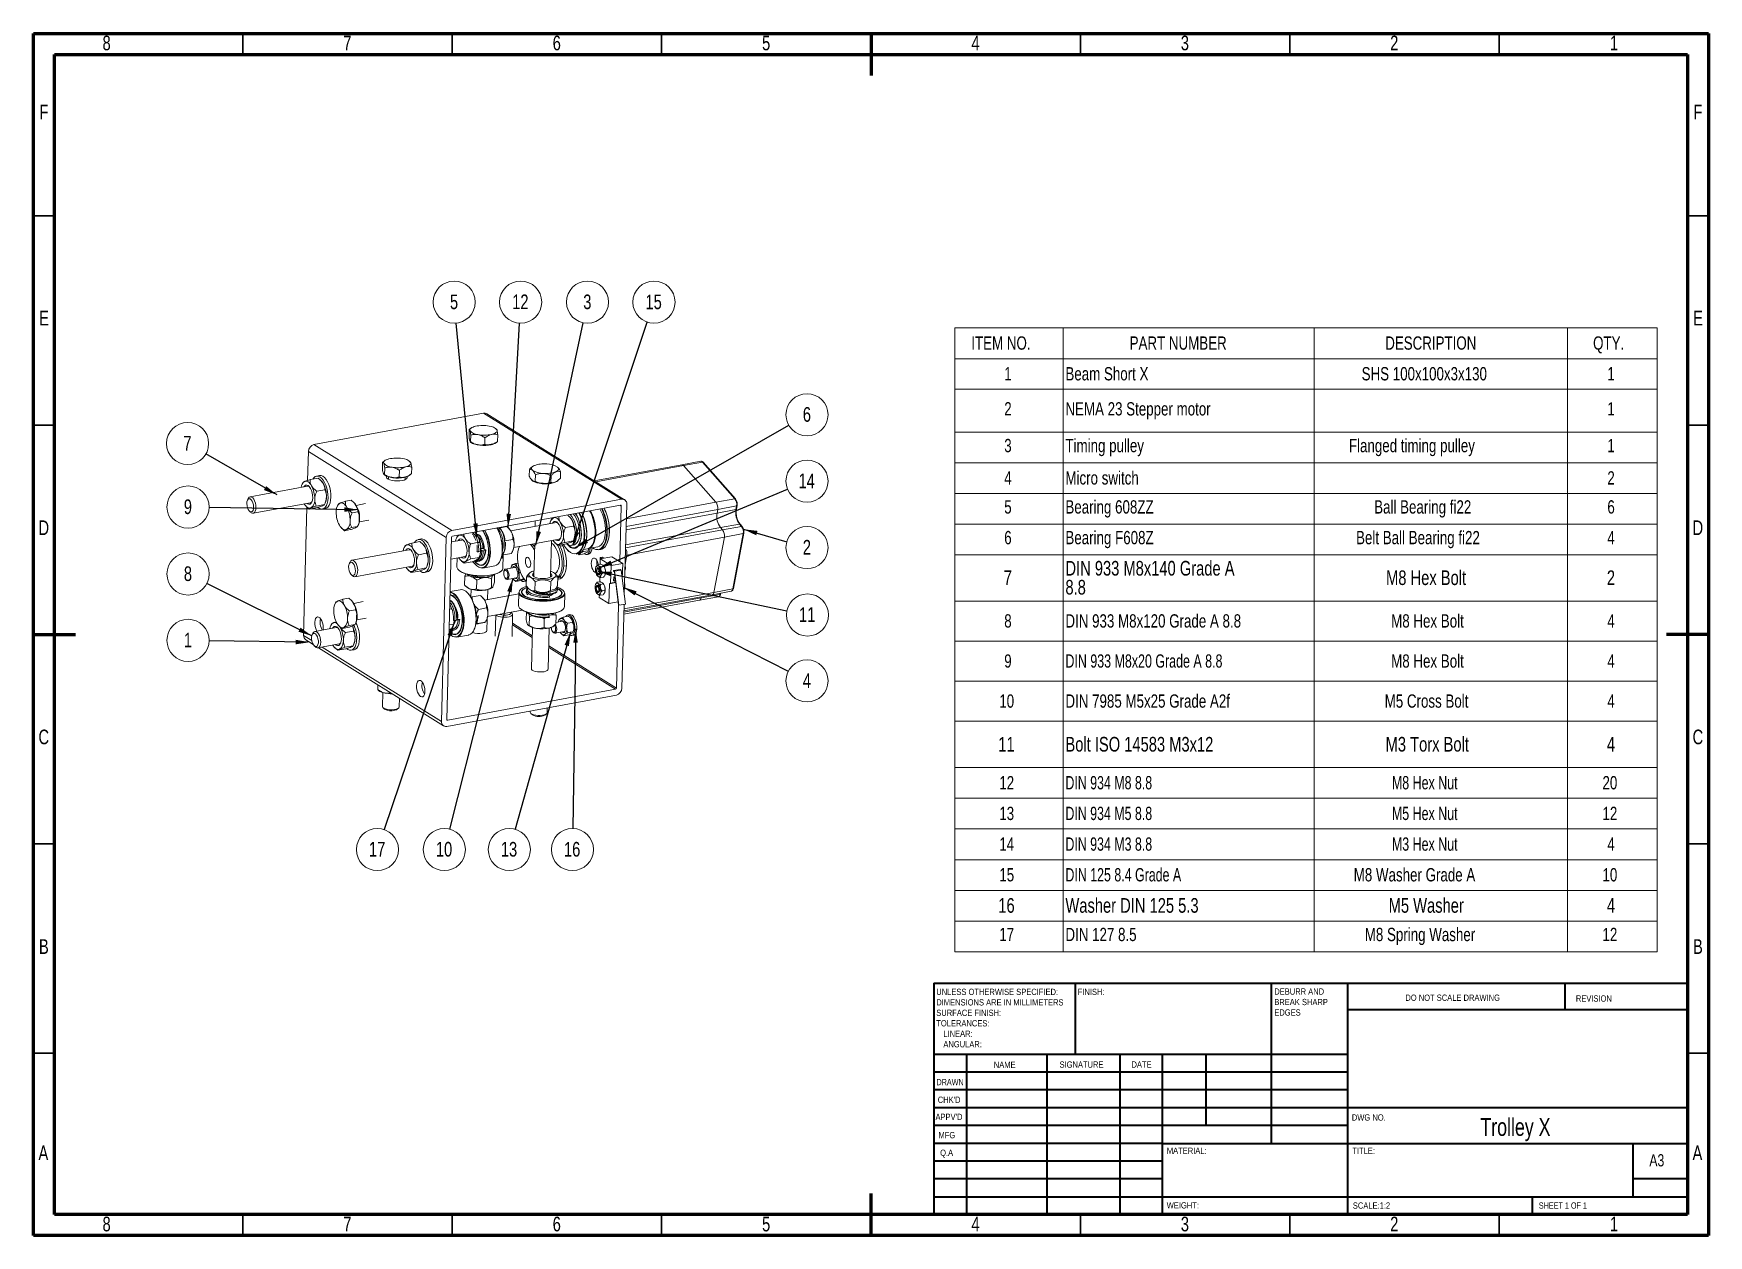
# Model space of a CAD drawing. Header units: millimetres. Extents: x 15 to 415, y 5 to 292.
import ezdxf

# ---------------------------------------------------------------- set-up
doc = ezdxf.new("R2010")
doc.units = ezdxf.units.MM
doc.styles.add('SLDTEXTSTYLE0', font='TXT', dxfattribs={"width": 0.75})
doc.styles.add('SLDTEXTSTYLE1', font='TXT', dxfattribs={"width": 0.686449})
doc.styles.add('SLDTEXTSTYLE2', font='TXT', dxfattribs={"width": 0.6875})
doc.styles.add('SLDTEXTSTYLE3', font='TXT', dxfattribs={"width": 0.7})
doc.styles.add('SLDTEXTSTYLE4', font='TXT', dxfattribs={"width": 0.696429})
doc.styles.add('SLDTEXTSTYLE5', font='TXT', dxfattribs={"width": 0.697368})
doc.dimstyles.new('SLDDIMSTYLE0', dxfattribs={"dimtxt": 0.18, "dimasz": 3.302, "dimexe": 0, "dimexo": 0.0625, "dimgap": 0, "dimtad": 0, "dimtih": 1, "dimtoh": 1, "dimdec": 0, "dimrnd": 1e-09, "dimzin": 0, "dimdsep": 46, "dimtxsty": 'Standard', "dimsah": 1, "dimcen": 0.09, "dimadec": 0, "dimazin": 0, "dimtfac": 3.302, "dimtdec": 0, "dimtofl": 0, "dimtmove": 0, "dimatfit": 3, "dimfxl": 1, "dimfrac": 2, "dimtolj": 1, "dimtzin": 0, "dimarcsym": 0})

msp = doc.modelspace()

# ---------------------------------------------------------------- texts
at = {"color": 7, "linetype": 'Continuous', "lineweight": 0}
for s, insert, char_height, attachment_point, style in [('8', (32.46, 291.49), 3.5, 2, 'SLDTEXTSTYLE0'), ('7', (89.96, 291.49), 3.5, 2, 'SLDTEXTSTYLE0'), ('6', (139.96, 291.49), 3.5, 2, 'SLDTEXTSTYLE0'), ('5', (189.96, 291.49), 3.5, 2, 'SLDTEXTSTYLE0'), ('4', (239.96, 291.49), 3.5, 2, 'SLDTEXTSTYLE0'), ('3', (289.96, 291.49), 3.5, 2, 'SLDTEXTSTYLE0'), ('2', (339.96, 291.49), 3.5, 2, 'SLDTEXTSTYLE0'), ('1', (392.46, 291.49), 3.5, 2, 'SLDTEXTSTYLE0'), ('F', (17.46, 274.99), 3.5, 2, 'SLDTEXTSTYLE0'), ('F', (412.46, 274.99), 3.5, 2, 'SLDTEXTSTYLE0'), ('E', (17.51, 225.79), 3.5, 2, 'SLDTEXTSTYLE0'), ('E', (412.51, 225.79), 3.5, 2, 'SLDTEXTSTYLE0'), ('D', (17.46, 175.74), 3.5, 2, 'SLDTEXTSTYLE0'), ('D', (412.46, 175.74), 3.5, 2, 'SLDTEXTSTYLE0'), ('C', (17.46, 125.79), 3.5, 2, 'SLDTEXTSTYLE0'), ('C', (412.46, 125.79), 3.5, 2, 'SLDTEXTSTYLE0'), ('B', (17.47, 75.74), 3.5, 2, 'SLDTEXTSTYLE0'), ('B', (412.47, 75.74), 3.5, 2, 'SLDTEXTSTYLE0'), ('FINISH:', (264.37, 63.92), 1.5, 1, 'SLDTEXTSTYLE0'), ('DO NOT SCALE DRAWING', (342.61, 62.53), 1.5, 1, 'SLDTEXTSTYLE0'), ('REVISION', (383.33, 62.33), 1.5, 1, 'SLDTEXTSTYLE0'), ('NAME', (244.32, 46.5), 1.5, 1, 'SLDTEXTSTYLE0'), ('SIGNATURE', (260.03, 46.56), 1.5, 1, 'SLDTEXTSTYLE0'), ('DATE', (277.21, 46.58), 1.5, 1, 'SLDTEXTSTYLE0'), ('DRAWN', (230.64, 42.38), 1.5, 1, 'SLDTEXTSTYLE1'), ("CHK'D", (230.94, 38.16), 1.5, 1, 'SLDTEXTSTYLE0'), ("APPV'D", (230.4, 34.07), 1.5, 1, 'SLDTEXTSTYLE0'), ('DWG NO.', (329.83, 33.93), 1.5, 1, 'SLDTEXTSTYLE0'), ('Trolley X', (368.9, 33.02), 4.233, 2, 'SLDTEXTSTYLE0'), ('MFG', (231.12, 29.72), 1.5, 1, 'SLDTEXTSTYLE0'), ('A', (17.36, 26.49), 3.5, 2, 'SLDTEXTSTYLE0'), ('Q.A', (231.51, 25.5), 1.5, 1, 'SLDTEXTSTYLE0'), ('MATERIAL:', (285.65, 25.99), 1.5, 1, 'SLDTEXTSTYLE0'), ('TITLE:', (329.95, 25.99), 1.5, 1, 'SLDTEXTSTYLE0'), ('A3', (400.87, 24.41), 2.91, 1, 'SLDTEXTSTYLE0'), ('A', (412.36, 26.49), 3.5, 2, 'SLDTEXTSTYLE0'), ('WEIGHT:', (285.62, 12.95), 1.499, 1, 'SLDTEXTSTYLE0'), ('SCALE:1:2', (330.07, 12.9), 1.5, 1, 'SLDTEXTSTYLE0'), ('SHEET 1 OF 1', (374.48, 12.9), 1.5, 1, 'SLDTEXTSTYLE2'), ('8', (32.46, 9.49), 3.5, 2, 'SLDTEXTSTYLE0'), ('7', (89.96, 9.49), 3.5, 2, 'SLDTEXTSTYLE0'), ('6', (139.96, 9.49), 3.5, 2, 'SLDTEXTSTYLE0'), ('5', (189.96, 9.49), 3.5, 2, 'SLDTEXTSTYLE0'), ('4', (239.96, 9.49), 3.5, 2, 'SLDTEXTSTYLE0'), ('3', (289.96, 9.49), 3.5, 2, 'SLDTEXTSTYLE0'), ('2', (339.96, 9.49), 3.5, 2, 'SLDTEXTSTYLE0'), ('1', (392.46, 9.49), 3.5, 2, 'SLDTEXTSTYLE0')]:
    msp.add_mtext(s, dxfattribs=dict(at, insert=insert, char_height=char_height, attachment_point=attachment_point, style=style))

# ---------------------------------------------------------------- blocks, each defined once
blk = doc.blocks.new('SW_NOTE_0')
at = {"color": 0, "linetype": 'Continuous', "lineweight": 0, "char_height": 1.5, "attachment_point": 1, "style": 'SLDTEXTSTYLE0'}
for s, insert in [('UNLESS OTHERWISE SPECIFIED:', (0, 1.93)), ('SURFACE FINISH:', (0, -3.07)), ('DIMENSIONS ARE IN MILLIMETERS', (0, -0.57)), ('TOLERANCES:', (0, -5.57)), ('ANGULAR:', (1.69, -10.57)), ('LINEAR:', (1.69, -8.07))]:
    blk.add_mtext(s, dxfattribs=dict(at, insert=insert))
blk = doc.blocks.new('SW_NOTE_1')
at = {"color": 0, "linetype": 'Continuous', "lineweight": 0, "char_height": 1.5, "attachment_point": 1, "style": 'SLDTEXTSTYLE0'}
for s, insert in [('DEBURR AND', (0, 1.93)), ('BREAK SHARP', (0, -0.57)), ('EDGES', (0, -3.07))]:
    blk.add_mtext(s, dxfattribs=dict(at, insert=insert))
blk = doc.blocks.new('SW_TABLEANNOTATION_0')
at = {"color": 0, "linetype": 'Continuous', "lineweight": 0}
for p, q in [((0, 0), (0, -148.94)), ((167.69, 0), (0, 0)), ((25.88, 0), (25.88, -7.33)), ((85.81, 0), (85.81, -7.33)), ((146.26, 0), (146.26, -7.33)), ((167.69, -148.94), (167.69, 0)), ((0, -7.33), (167.69, -7.33)), ((25.88, -7.33), (25.88, -148.94)), ((85.81, -7.33), (85.81, -148.94)), ((146.26, -7.33), (146.26, -148.94)), ((0, -14.65), (167.69, -14.65)), ((0, -24.86), (167.69, -24.86)), ((0, -32.19), (167.69, -32.19)), ((0, -39.52), (167.69, -39.52)), ((0, -46.85), (167.69, -46.85)), ((0, -54.17), (167.69, -54.17)), ((0, -65.22), (167.69, -65.22)), ((0, -74.79), (167.69, -74.79)), ((0, -84.36), (167.69, -84.36)), ((0, -93.92), (167.69, -93.92)), ((0, -104.98), (167.69, -104.98)), ((0, -112.3), (167.69, -112.3)), ((0, -119.63), (167.69, -119.63)), ((0, -126.96), (167.69, -126.96)), ((0, -134.28), (167.69, -134.28)), ((0, -141.61), (167.69, -141.61)), ((0, -148.94), (167.69, -148.94))]:
    blk.add_line(p, q, dxfattribs=at)
at = {"color": 0, "linetype": 'Continuous', "lineweight": 0, "attachment_point": 1}
for s, insert, char_height, style in [('ITEM NO.', (3.9, -2.01), 3.175, 'SLDTEXTSTYLE0'), ('PART NUMBER', (41.72, -2.01), 3.175, 'SLDTEXTSTYLE0'), ('DESCRIPTION', (102.75, -2.01), 3.175, 'SLDTEXTSTYLE0'), ('QTY.', (152.39, -2.01), 3.175, 'SLDTEXTSTYLE0'), ('1', (11.77, -9.34), 3.17, 'SLDTEXTSTYLE0'), ('Beam Short X', (26.38, -9.34), 3.175, 'SLDTEXTSTYLE0'), ('SHS 100x100x3x130', (97.12, -9.34), 3.175, 'SLDTEXTSTYLE0'), ('1', (155.8, -9.34), 3.17, 'SLDTEXTSTYLE0'), ('2', (11.77, -17.72), 3.17, 'SLDTEXTSTYLE0'), ('NEMA 23 Stepper motor', (26.38, -17.72), 3.175, 'SLDTEXTSTYLE0'), ('1', (155.8, -17.72), 3.17, 'SLDTEXTSTYLE0'), ('3', (11.77, -26.49), 3.17, 'SLDTEXTSTYLE0'), ('Timing pulley', (26.38, -26.49), 3.175, 'SLDTEXTSTYLE0'), ('Flanged timing pulley', (94.08, -26.49), 3.175, 'SLDTEXTSTYLE0'), ('1', (155.8, -26.49), 3.17, 'SLDTEXTSTYLE0'), ('4', (11.77, -34.21), 3.17, 'SLDTEXTSTYLE0'), ('Micro switch', (26.38, -34.21), 3.175, 'SLDTEXTSTYLE0'), ('2', (155.8, -34.21), 3.17, 'SLDTEXTSTYLE0'), ('5', (11.77, -41.14), 3.17, 'SLDTEXTSTYLE0'), ('Bearing 608ZZ', (26.38, -41.14), 3.175, 'SLDTEXTSTYLE0'), ('Ball Bearing fi22', (100.11, -41.14), 3.175, 'SLDTEXTSTYLE0'), ('6', (155.8, -41.14), 3.17, 'SLDTEXTSTYLE0'), ('6', (11.77, -48.47), 3.17, 'SLDTEXTSTYLE0'), ('Bearing F608Z', (26.38, -48.47), 3.175, 'SLDTEXTSTYLE0'), ('Belt Ball Bearing fi22', (95.79, -48.47), 3.175, 'SLDTEXTSTYLE0'), ('4', (155.8, -48.47), 3.17, 'SLDTEXTSTYLE0'), ('DIN 933 M8x140 Grade A', (26.38, -55.62), 3.5, 'SLDTEXTSTYLE0'), ('7', (11.65, -57.88), 3.5, 'SLDTEXTSTYLE0'), ('M8 Hex Bolt', (102.95, -57.88), 3.5, 'SLDTEXTSTYLE0'), ('2', (155.68, -57.88), 3.5, 'SLDTEXTSTYLE0'), ('8.8', (26.38, -60.15), 3.5, 'SLDTEXTSTYLE0'), ('8', (11.77, -68.36), 3.17, 'SLDTEXTSTYLE0'), ('DIN 933 M8x120 Grade A 8.8', (26.38, -68.36), 3.175, 'SLDTEXTSTYLE0'), ('M8 Hex Bolt', (104.17, -68.36), 3.175, 'SLDTEXTSTYLE0'), ('4', (155.8, -68.36), 3.17, 'SLDTEXTSTYLE0'), ('9', (11.77, -77.93), 3.17, 'SLDTEXTSTYLE0'), ('DIN 933 M8x20 Grade A 8.8', (26.38, -77.93), 3.175, 'SLDTEXTSTYLE3'), ('M8 Hex Bolt', (104.17, -77.93), 3.175, 'SLDTEXTSTYLE0'), ('4', (155.8, -77.93), 3.17, 'SLDTEXTSTYLE0'), ('10', (10.59, -87.49), 3.175, 'SLDTEXTSTYLE0'), ('DIN 7985 M5x25 Grade A2f', (26.38, -87.49), 3.175, 'SLDTEXTSTYLE0'), ('M5 Cross Bolt', (102.62, -87.49), 3.175, 'SLDTEXTSTYLE0'), ('4', (155.8, -87.49), 3.17, 'SLDTEXTSTYLE0'), ('11', (10.35, -97.64), 3.5, 'SLDTEXTSTYLE0'), ('Bolt ISO 14583 M3x12', (26.38, -97.64), 3.5, 'SLDTEXTSTYLE0'), ('M3 Torx Bolt', (102.84, -97.64), 3.5, 'SLDTEXTSTYLE0'), ('4', (155.68, -97.64), 3.5, 'SLDTEXTSTYLE0'), ('12', (10.59, -106.99), 3.175, 'SLDTEXTSTYLE0'), ('DIN 934 M8 8.8', (26.38, -106.99), 3.175, 'SLDTEXTSTYLE4'), ('M8 Hex Nut', (104.34, -106.99), 3.175, 'SLDTEXTSTYLE3'), ('20', (154.63, -106.99), 3.175, 'SLDTEXTSTYLE0'), ('13', (10.59, -114.32), 3.175, 'SLDTEXTSTYLE0'), ('DIN 934 M5 8.8', (26.38, -114.32), 3.175, 'SLDTEXTSTYLE4'), ('M5 Hex Nut', (104.34, -114.32), 3.175, 'SLDTEXTSTYLE3'), ('12', (154.63, -114.32), 3.175, 'SLDTEXTSTYLE0'), ('14', (10.59, -121.64), 3.175, 'SLDTEXTSTYLE0'), ('DIN 934 M3 8.8', (26.38, -121.64), 3.175, 'SLDTEXTSTYLE4'), ('M3 Hex Nut', (104.34, -121.64), 3.175, 'SLDTEXTSTYLE3'), ('4', (155.8, -121.64), 3.17, 'SLDTEXTSTYLE0'), ('15', (10.59, -128.97), 3.175, 'SLDTEXTSTYLE0'), ('DIN 125 8.4 Grade A', (26.38, -128.97), 3.175, 'SLDTEXTSTYLE5'), ('M8 Washer Grade A', (95.23, -128.97), 3.175, 'SLDTEXTSTYLE0'), ('10', (154.63, -128.97), 3.175, 'SLDTEXTSTYLE0'), ('Washer DIN 125 5.3', (26.38, -136.13), 3.5, 'SLDTEXTSTYLE0'), ('M5 Washer', (103.57, -136.13), 3.5, 'SLDTEXTSTYLE0'), ('16', (10.35, -136.13), 3.5, 'SLDTEXTSTYLE0'), ('4', (155.68, -136.13), 3.5, 'SLDTEXTSTYLE0'), ('17', (10.59, -143.23), 3.175, 'SLDTEXTSTYLE0'), ('DIN 127 8.5', (26.38, -143.23), 3.175, 'SLDTEXTSTYLE0'), ('M8 Spring Washer', (97.87, -143.23), 3.175, 'SLDTEXTSTYLE0'), ('12', (154.63, -143.23), 3.175, 'SLDTEXTSTYLE0')]:
    blk.add_mtext(s, dxfattribs=dict(at, insert=insert, char_height=char_height, style=style))
blk = doc.blocks.new('SW_NOTE_2')
at = {"color": 0, "linetype": 'Continuous', "lineweight": 0}
blk.add_circle((-0.48, 5.01), 5.03, dxfattribs=at)
at = {"color": 0, "linetype": 'Continuous', "lineweight": 0, "insert": (-0.52, 6.83), "char_height": 3.5, "attachment_point": 2, "style": 'SLDTEXTSTYLE0'}
blk.add_mtext('5', dxfattribs=at)
blk = doc.blocks.new('SW_NOTE_3')
at = {"color": 0, "linetype": 'Continuous', "lineweight": 0}
blk.add_circle((0.28, 5.02), 5.03, dxfattribs=at)
at = {"color": 0, "linetype": 'Continuous', "lineweight": 0, "insert": (0.21, 6.85), "char_height": 3.5, "attachment_point": 2, "style": 'SLDTEXTSTYLE0'}
blk.add_mtext('12', dxfattribs=at)
blk = doc.blocks.new('SW_NOTE_4')
at = {"color": 0, "linetype": 'Continuous', "lineweight": 0}
blk.add_circle((1.05, 4.92), 5.03, dxfattribs=at)
at = {"color": 0, "linetype": 'Continuous', "lineweight": 0, "insert": (1.01, 6.74), "char_height": 3.5, "attachment_point": 2, "style": 'SLDTEXTSTYLE0'}
blk.add_mtext('3', dxfattribs=at)
blk = doc.blocks.new('SW_NOTE_5')
at = {"color": 0, "linetype": 'Continuous', "lineweight": 0}
blk.add_circle((1.6, 4.77), 5.03, dxfattribs=at)
at = {"color": 0, "linetype": 'Continuous', "lineweight": 0, "insert": (1.52, 6.59), "char_height": 3.5, "attachment_point": 2, "style": 'SLDTEXTSTYLE0'}
blk.add_mtext('15', dxfattribs=at)
blk = doc.blocks.new('SW_NOTE_6')
at = {"color": 0, "linetype": 'Continuous', "lineweight": 0}
blk.add_circle((4.36, 2.5), 5.03, dxfattribs=at)
at = {"color": 0, "linetype": 'Continuous', "lineweight": 0, "insert": (4.33, 4.33), "char_height": 3.5, "attachment_point": 2, "style": 'SLDTEXTSTYLE0'}
blk.add_mtext('6', dxfattribs=at)
blk = doc.blocks.new('SW_NOTE_7')
at = {"color": 0, "linetype": 'Continuous', "lineweight": 0}
blk.add_circle((4.64, 1.94), 5.03, dxfattribs=at)
at = {"color": 0, "linetype": 'Continuous', "lineweight": 0, "insert": (4.57, 3.76), "char_height": 3.5, "attachment_point": 2, "style": 'SLDTEXTSTYLE0'}
blk.add_mtext('14', dxfattribs=at)
blk = doc.blocks.new('SW_NOTE_8')
at = {"color": 0, "linetype": 'Continuous', "lineweight": 0}
blk.add_circle((4.83, -1.4), 5.03, dxfattribs=at)
at = {"color": 0, "linetype": 'Continuous', "lineweight": 0, "insert": (4.8, 0.43), "char_height": 3.5, "attachment_point": 2, "style": 'SLDTEXTSTYLE0'}
blk.add_mtext('2', dxfattribs=at)
blk = doc.blocks.new('SW_NOTE_9')
at = {"color": 0, "linetype": 'Continuous', "lineweight": 0}
blk.add_circle((4.48, -2.29), 5.03, dxfattribs=at)
at = {"color": 0, "linetype": 'Continuous', "lineweight": 0, "insert": (4.45, -0.46), "char_height": 3.5, "attachment_point": 2, "style": 'SLDTEXTSTYLE0'}
blk.add_mtext('4', dxfattribs=at)
blk = doc.blocks.new('SW_NOTE_10')
at = {"color": 0, "linetype": 'Continuous', "lineweight": 0}
blk.add_circle((-1.36, -4.84), 5.03, dxfattribs=at)
at = {"color": 0, "linetype": 'Continuous', "lineweight": 0, "insert": (-1.43, -3.02), "char_height": 3.5, "attachment_point": 2, "style": 'SLDTEXTSTYLE0'}
blk.add_mtext('13', dxfattribs=at)
blk = doc.blocks.new('SW_NOTE_11')
at = {"color": 0, "linetype": 'Continuous', "lineweight": 0}
blk.add_circle((-1.23, -4.88), 5.03, dxfattribs=at)
at = {"color": 0, "linetype": 'Continuous', "lineweight": 0, "insert": (-1.3, -3.05), "char_height": 3.5, "attachment_point": 2, "style": 'SLDTEXTSTYLE0'}
blk.add_mtext('10', dxfattribs=at)
blk = doc.blocks.new('SW_NOTE_12')
at = {"color": 0, "linetype": 'Continuous', "lineweight": 0}
blk.add_circle((-1.61, -4.77), 5.03, dxfattribs=at)
at = {"color": 0, "linetype": 'Continuous', "lineweight": 0, "insert": (-1.68, -2.94), "char_height": 3.5, "attachment_point": 2, "style": 'SLDTEXTSTYLE0'}
blk.add_mtext('17', dxfattribs=at)
blk = doc.blocks.new('SW_NOTE_13')
at = {"color": 0, "linetype": 'Continuous', "lineweight": 0}
blk.add_circle((-5.03, 0.08), 5.03, dxfattribs=at)
at = {"color": 0, "linetype": 'Continuous', "lineweight": 0, "insert": (-5.07, 1.9), "char_height": 3.5, "attachment_point": 2, "style": 'SLDTEXTSTYLE0'}
blk.add_mtext('1', dxfattribs=at)
blk = doc.blocks.new('SW_NOTE_14')
at = {"color": 0, "linetype": 'Continuous', "lineweight": 0}
blk.add_circle((-4.5, 2.25), 5.03, dxfattribs=at)
at = {"color": 0, "linetype": 'Continuous', "lineweight": 0, "insert": (-4.53, 4.07), "char_height": 3.5, "attachment_point": 2, "style": 'SLDTEXTSTYLE0'}
blk.add_mtext('8', dxfattribs=at)
blk = doc.blocks.new('SW_NOTE_15')
at = {"color": 0, "linetype": 'Continuous', "lineweight": 0}
blk.add_circle((-5.03, 0.08), 5.03, dxfattribs=at)
at = {"color": 0, "linetype": 'Continuous', "lineweight": 0, "insert": (-5.07, 1.9), "char_height": 3.5, "attachment_point": 2, "style": 'SLDTEXTSTYLE0'}
blk.add_mtext('9', dxfattribs=at)
blk = doc.blocks.new('SW_NOTE_16')
at = {"color": 0, "linetype": 'Continuous', "lineweight": 0}
blk.add_circle((-0.08, -5.03), 5.03, dxfattribs=at)
at = {"color": 0, "linetype": 'Continuous', "lineweight": 0, "insert": (-0.15, -3.21), "char_height": 3.5, "attachment_point": 2, "style": 'SLDTEXTSTYLE0'}
blk.add_mtext('16', dxfattribs=at)
blk = doc.blocks.new('SW_NOTE_17')
at = {"color": 0, "linetype": 'Continuous', "lineweight": 0}
blk.add_circle((-4.36, 2.51), 5.03, dxfattribs=at)
at = {"color": 0, "linetype": 'Continuous', "lineweight": 0, "insert": (-4.39, 4.33), "char_height": 3.5, "attachment_point": 2, "style": 'SLDTEXTSTYLE0'}
blk.add_mtext('7', dxfattribs=at)
blk = doc.blocks.new('SW_NOTE_18')
at = {"color": 0, "linetype": 'Continuous', "lineweight": 0}
blk.add_circle((4.92, -1.03), 5.03, dxfattribs=at)
at = {"color": 0, "linetype": 'Continuous', "lineweight": 0, "insert": (4.85, 0.8), "char_height": 3.5, "attachment_point": 2, "style": 'SLDTEXTSTYLE0'}
blk.add_mtext('11', dxfattribs=at)

# ---------------------------------------------------------------- linework, layer by layer
at = {"color": 7, "linetype": 'Continuous', "lineweight": 60}
for p, q in [((15, 292), (415, 292)), ((15, 5), (15, 292)), ((215, 292), (215, 282)), ((415, 292), (415, 5)), ((20, 287), (410, 287)), ((20, 10), (20, 287)), ((410, 287), (410, 10)), ((15, 148.5), (25, 148.5)), ((415, 148.5), (405, 148.5)), ((410, 65.25), (410, 10)), ((215, 5), (215, 15)), ((410, 10), (20, 10)), ((410, 10), (222.8, 10)), ((415, 5), (15, 5))]:
    msp.add_line(p, q, dxfattribs=at)
at = {"color": 7, "linetype": 'Continuous', "lineweight": 30}
for p, q in [((65, 292), (65, 287)), ((115, 292), (115, 287)), ((165, 292), (165, 287)), ((265, 292), (265, 287)), ((315, 292), (315, 287)), ((365, 292), (365, 287)), ((15, 248.5), (20, 248.5)), ((415, 248.5), (410, 248.5)), ((15, 198.5), (20, 198.5)), ((415, 198.5), (410, 198.5)), ((15, 98.5), (20, 98.5)), ((415, 98.5), (410, 98.5)), ((15, 48.5), (20, 48.5)), ((415, 48.5), (410, 48.5)), ((65, 5), (65, 10)), ((115, 5), (115, 10)), ((165, 5), (165, 10)), ((265, 5), (265, 10)), ((315, 5), (315, 10)), ((365, 5), (365, 10))]:
    msp.add_line(p, q, dxfattribs=at)
at = {"color": 7, "linetype": 'Continuous', "lineweight": 15}
for p, q in [((122.49, 201.34), (81.98, 193.86)), ((155.4, 180.82), (122.49, 201.34)), ((156.16, 180.69), (123.25, 201.21)), ((119, 195.87), (119.04, 197.41)), ((119.47, 197.77), (119.05, 197.42)), ((119.36, 194.55), (119.4, 196.09)), ((125.61, 197.5), (125.49, 197.61)), ((125.7, 197.29), (125.61, 197.5)), ((125.83, 194.62), (125.87, 196.16)), ((80.65, 192.22), (80.47, 185.29)), ((113.56, 171.7), (80.65, 192.22)), ((81.98, 193.86), (114.89, 173.34)), ((119.08, 195.2), (119.17, 194.86)), ((119.16, 194.92), (119.15, 194.86)), ((119.17, 194.86), (119.26, 194.53)), ((119.36, 194.55), (119.26, 194.53)), ((120.21, 194.04), (121.06, 193.89)), ((121.06, 193.89), (121.91, 193.73)), ((122.78, 193.92), (121.91, 193.73)), ((122.78, 193.92), (122.82, 195.46)), ((123.53, 193.75), (124.29, 193.93)), ((124.29, 193.93), (125.06, 194.1)), ((125.53, 194.37), (125.82, 194.61)), ((125.82, 194.62), (125.83, 194.62)), ((98.31, 188.03), (98.35, 189.57)), ((98.43, 189.63), (98.35, 189.57)), ((98.85, 189.98), (98.41, 189.62)), ((98.86, 186.71), (98.9, 188.25)), ((104.96, 189.74), (104.87, 189.83)), ((105.06, 189.57), (104.95, 189.73)), ((105.28, 186.9), (105.32, 188.44)), ((134.15, 188.61), (134.05, 188.52)), ((140.17, 188.45), (140.17, 188.45)), ((169.81, 189.05), (148.93, 185.2)), ((174.34, 189.88), (169.81, 189.05)), ((174.76, 189.68), (170.23, 188.85)), ((170.23, 188.85), (177.98, 180.07)), ((182.51, 180.9), (174.76, 189.68)), ((182.66, 180.86), (174.91, 189.64)), ((79.35, 184.78), (79.17, 184.4)), ((82.97, 185.83), (81.03, 185.48)), ((83.27, 186.46), (82.58, 186.34)), ((83.66, 185.23), (83.49, 185.39)), ((98.43, 187.35), (98.57, 187.02)), ((98.53, 187.11), (98.53, 187.08)), ((98.57, 187.02), (98.71, 186.69)), ((98.86, 186.71), (98.71, 186.69)), ((99.72, 186.22), (100.59, 186.08)), ((99.76, 186.14), (99.75, 185.58)), ((100.59, 186.08), (101.46, 185.94)), ((102.35, 186.14), (101.46, 185.94)), ((102.35, 186.14), (102.39, 187.68)), ((103.07, 185.98), (103.81, 186.17)), ((103.74, 185.48), (103.76, 186.04)), ((103.81, 186.17), (104.54, 186.36)), ((104.91, 186.59), (105.22, 186.84)), ((133.38, 186.34), (133.42, 187.88)), ((133.73, 185.68), (134.1, 185.37)), ((134.1, 185.37), (134.46, 185.06)), ((134.84, 185.09), (134.88, 186.63)), ((135.76, 184.68), (136.69, 184.62)), ((136.69, 184.62), (137.62, 184.56)), ((138.56, 184.84), (137.62, 184.56)), ((138.56, 184.84), (138.6, 186.38)), ((139.12, 184.74), (139.68, 184.99)), ((139.68, 184.99), (140.25, 185.25)), ((140.82, 185.84), (140.25, 185.25)), ((140.82, 185.84), (140.86, 187.38)), ((66.28, 180.96), (66.1, 180.59)), ((80.42, 183.9), (66.74, 181.38)), ((84.57, 183.05), (82.63, 182.69)), ((90.89, 180.56), (89.47, 180.3)), ((90.89, 180.56), (91.61, 179.93)), ((91.48, 180.06), (91.41, 180.12)), ((155.4, 180.82), (114.89, 173.34)), ((182.51, 180.9), (177.98, 180.07)), ((66.58, 177.96), (66.89, 177.67)), ((67.47, 177.45), (81.15, 179.97)), ((80.3, 178.92), (79.5, 148.26)), ((80.15, 179.06), (80.33, 178.9)), ((80.33, 178.91), (80.85, 178.45)), ((82.78, 178.81), (80.85, 178.45)), ((84.47, 179.54), (82.54, 179.18)), ((84.03, 178.47), (84.72, 178.6)), ((84.47, 179.54), (84.45, 179.51)), ((84.46, 179.51), (84.65, 179.89)), ((87.79, 179.61), (87.61, 179.23)), ((92.49, 177.78), (91.07, 177.52)), ((92.01, 179.23), (91.61, 179.93)), ((92.41, 178.54), (92.01, 179.23)), ((94.32, 179.74), (92.08, 179.32)), ((92.74, 175.21), (92.76, 176.09)), ((92.76, 176.09), (92.79, 176.96)), ((155.15, 179.38), (115.07, 171.98)), ((138.74, 176.1), (138.56, 175.72)), ((138.84, 176.19), (138.85, 176.37)), ((143.05, 176.55), (142.88, 176.71)), ((155.02, 165.9), (155.36, 179.18)), ((156.09, 157.86), (156.66, 179.65)), ((178.39, 178.35), (178.23, 177.47)), ((182.75, 178.31), (178.23, 177.47)), ((182.92, 179.19), (178.39, 178.35)), ((182.75, 178.31), (182.92, 179.19)), ((182.88, 178.4), (183.04, 179.28)), ((88.6, 173.89), (88.77, 173.72)), ((88.78, 173.73), (89.29, 173.28)), ((90.71, 173.54), (89.29, 173.28)), ((92.4, 174.27), (90.98, 174.01)), ((91.45, 173.78), (91.87, 173.97)), ((91.79, 173.93), (91.82, 173.94)), ((91.87, 173.97), (92.29, 174.15)), ((92.4, 174.27), (92.37, 174.24)), ((92.39, 174.24), (92.51, 174.5)), ((92.81, 175.39), (95.04, 175.8)), ((126.11, 173.92), (126.01, 173.9)), ((128.04, 174.27), (126.11, 173.92)), ((126.11, 173.82), (126.11, 173.92)), ((126.29, 173.95), (126.2, 174.03)), ((128.48, 173.86), (128.15, 174.17)), ((139.81, 175.22), (128.98, 173.22)), ((134.83, 175.63), (134.79, 174.3)), ((143.95, 174.37), (142.02, 174.01)), ((183.57, 174.88), (179.05, 174.05)), ((179.05, 174.05), (179.57, 173.46)), ((184.09, 174.3), (179.57, 173.46)), ((184.5, 172.58), (179.98, 171.75)), ((182.02, 159.39), (184.5, 172.58)), ((182.14, 159.48), (184.63, 172.68)), ((184.09, 174.3), (183.57, 174.88)), ((184.24, 174.26), (183.72, 174.84)), ((104.73, 168.75), (91.05, 166.22)), ((103.66, 169.63), (103.48, 169.25)), ((107.27, 170.68), (105.34, 170.32)), ((107.58, 171.31), (106.89, 171.18)), ((107.97, 170.07), (107.8, 170.23)), ((113.56, 171.7), (112.42, 127.74)), ((114.85, 171.71), (113.72, 128.21)), ((117.27, 171.06), (114.82, 170.61)), ((116.14, 171.82), (116.02, 171.56)), ((121.34, 170.51), (119.4, 170.15)), ((120.95, 168.3), (120.86, 168.36)), ((121.73, 168.34), (121.3, 168.26)), ((121.33, 170.59), (121.34, 170.51)), ((121.34, 170.51), (121.38, 170.41)), ((121.85, 168.68), (122.12, 168.51)), ((122.09, 169.05), (121.86, 169.01)), ((122.98, 168.67), (122.44, 169.01)), ((122.46, 168.47), (122.89, 168.55)), ((127.55, 170.83), (127.47, 170.92)), ((127.51, 170.73), (127.55, 170.83)), ((129.49, 171.19), (127.55, 170.83)), ((129.31, 168.19), (129.47, 168.52)), ((129.7, 169.29), (140.54, 171.29)), ((134.68, 169.81), (134.41, 169.76)), ((134.69, 170.21), (134.48, 162.45)), ((134.61, 169.5), (134.67, 169.42)), ((138.48, 162.35), (138.71, 170.95)), ((139.54, 170.38), (139.71, 170.22)), ((139.72, 170.23), (140.24, 169.77)), ((142.17, 170.13), (140.24, 169.77)), ((141.36, 169.71), (140.75, 169.59)), ((143.86, 170.86), (141.93, 170.5)), ((142.54, 168.65), (142.63, 168.51)), ((143.42, 169.79), (144.11, 169.91)), ((143.86, 170.86), (143.84, 170.83)), ((143.85, 170.83), (144.03, 171.21)), ((144.25, 169.18), (144.33, 169.19)), ((146.28, 168.29), (146.16, 168.66)), ((146.28, 168.29), (147.47, 168.51)), ((146.35, 168.8), (147.31, 168.98)), ((147.47, 168.51), (147.4, 168.39)), ((147.43, 168.37), (147.5, 168.51)), ((147.62, 169.04), (147.47, 168.51)), ((147.49, 169.01), (149.77, 169.43)), ((149.99, 168.71), (150.47, 168.8)), ((179.98, 171.75), (156.7, 167.46)), ((179.98, 171.75), (177.49, 158.56)), ((90.59, 165.81), (90.41, 165.43)), ((91.77, 162.29), (105.46, 164.82)), ((108.78, 164.39), (106.85, 164.03)), ((108.87, 167.9), (106.94, 167.54)), ((108.78, 164.39), (108.76, 164.36)), ((108.77, 164.35), (108.95, 164.73)), ((114.71, 166.52), (118, 167.13)), ((116.17, 166.79), (116.12, 164.61)), ((116.5, 166.85), (116.58, 166.73)), ((117, 166.22), (117.1, 166.13)), ((119.79, 165.89), (117.85, 165.53)), ((121.4, 166.91), (119.47, 166.55)), ((119.85, 165.9), (119.97, 165.88)), ((121.04, 165.96), (121.48, 166.04)), ((121.4, 166.91), (121.36, 166.8)), ((121.37, 166.79), (121.49, 167.05)), ((122.1, 165.09), (122.18, 165.11)), ((122.32, 164.37), (125.16, 164.89)), ((126.98, 167.48), (127.21, 167.51)), ((127.11, 164.33), (127.19, 167.41)), ((127.21, 167.51), (127.15, 167.7)), ((129.14, 167.87), (127.21, 167.51)), ((129.89, 164.53), (127.71, 164.13)), ((129.23, 165.05), (129.12, 164.82)), ((130.68, 165.56), (130.27, 165.48)), ((130.65, 165.55), (130.67, 165.59)), ((141.64, 164.8), (142.25, 164.91)), ((144.61, 167.72), (145.08, 167.81)), ((145.32, 167.55), (146.51, 167.77)), ((147.13, 167.6), (147.56, 167.68)), ((149.62, 164.19), (149.56, 164.06)), ((150.38, 165.3), (149.71, 165.17)), ((149.88, 164.36), (149.79, 164.35)), ((150.32, 166.86), (150.84, 166.95)), ((150.68, 166.63), (150.32, 166.86)), ((150.32, 166.86), (150.32, 166.63)), ((150.32, 166.63), (150.39, 166.58)), ((150.33, 165.29), (150.36, 166.57)), ((153.12, 167.08), (150.36, 166.57)), ((150.36, 166.57), (152.94, 164.96)), ((151.18, 164.8), (150.51, 164.67)), ((150.84, 166.95), (151.2, 166.73)), ((151.08, 164.99), (151.06, 165)), ((152.94, 164.96), (152.83, 160.75)), ((152.94, 164.96), (155.7, 165.47)), ((155.7, 165.47), (153.12, 167.08)), ((153.51, 163.77), (155.06, 164.05)), ((155.32, 163.89), (155.06, 164.05)), ((155.6, 161.7), (155.7, 165.47)), ((156.7, 167.46), (156.29, 165.24)), ((90.89, 162.8), (91.19, 162.52)), ((104.46, 163.9), (104.63, 163.74)), ((104.64, 163.75), (105.15, 163.3)), ((107.09, 163.66), (105.15, 163.3)), ((108.34, 163.31), (109.03, 163.44)), ((118.02, 162.39), (117.96, 160.29)), ((118.11, 160.15), (118.48, 159.81)), ((120.84, 161.45), (120.79, 159.35)), ((124.39, 161.8), (124.34, 159.7)), ((125.11, 162.85), (125.06, 160.98)), ((127.34, 163.59), (127.3, 163.43)), ((127.53, 162.18), (127.62, 162.04)), ((127.67, 161.97), (127.62, 162.04)), ((128.16, 161.67), (130.34, 162.07)), ((129.73, 161.53), (129.83, 161.43)), ((129.84, 161.44), (130.15, 161.16)), ((131.34, 161.38), (130.15, 161.16)), ((132.16, 161.79), (131.19, 161.61)), ((132.12, 161.13), (132.55, 161.21)), ((132.67, 161.25), (132.55, 161.21)), ((132.73, 162.24), (132.68, 160.14)), ((134.8, 161.09), (134.75, 158.99)), ((138.44, 162.21), (138.48, 162.35)), ((138.55, 161.08), (138.49, 158.98)), ((139.58, 163), (139.51, 163.06)), ((140.17, 160.13), (139.88, 159.69)), ((140.22, 162.23), (140.17, 160.13)), ((150.27, 161.09), (149.6, 160.96)), ((149.77, 160.15), (149.68, 160.14)), ((149.74, 163.05), (149.84, 162.96)), ((149.75, 162.41), (149.76, 162.39)), ((150.06, 162.87), (150.15, 162.89)), ((150.22, 161.08), (150.24, 162.16)), ((151.07, 160.59), (150.4, 160.46)), ((151.11, 162.22), (150.45, 162.1)), ((151.55, 163.26), (150.88, 163.14)), ((150.97, 160.78), (150.95, 160.79)), ((152.54, 160.6), (152.42, 155.88)), ((154.05, 160.88), (152.54, 160.6)), ((152.54, 160.6), (152.83, 160.75)), ((152.83, 160.75), (154.03, 160.98)), ((153.51, 163.77), (153.51, 163.62)), ((153.77, 163.6), (153.51, 163.77)), ((153.51, 163.62), (153.71, 163.5)), ((153.53, 161.3), (153.56, 162.24)), ((153.53, 161.3), (153.7, 161.2)), ((153.56, 162.24), (153.86, 162.29)), ((153.72, 162.13), (153.56, 162.24)), ((154, 161.25), (153.7, 161.2)), ((154.74, 155.47), (153.71, 163.5)), ((153.72, 162.13), (153.88, 162.16)), ((153.77, 163.6), (155.32, 163.89)), ((153.77, 163.6), (154.81, 155.47)), ((156.36, 155.75), (155.32, 163.89)), ((87.19, 156.22), (87, 155.84)), ((90.28, 157.18), (88.86, 156.92)), ((90.28, 157.18), (91, 156.54)), ((90.88, 156.67), (90.8, 156.74)), ((91.4, 155.85), (91, 156.54)), ((93.71, 156.35), (91.47, 155.94)), ((114.68, 156.55), (114.46, 156.69)), ((116.91, 159.2), (114.51, 158.76)), ((119.48, 159.32), (119.43, 157.41)), ((121.69, 157.83), (119.76, 157.48)), ((122.22, 157.35), (121.95, 157.6)), ((130.87, 158.22), (122.72, 156.71)), ((123.42, 156.84), (123.48, 159.21)), ((124.5, 159.66), (124.56, 159.71)), ((130.88, 158.54), (130.8, 155.46)), ((131.63, 158.62), (131.63, 158.52)), ((132.7, 159.09), (132.68, 158.61)), ((132.68, 158.62), (132.73, 158.38)), ((132.84, 159.51), (132.7, 159.09)), ((133.33, 159.37), (133.39, 159.31)), ((137.47, 158.36), (137.6, 158.39)), ((137.47, 158.13), (137.85, 158.22)), ((137.59, 158.05), (138.14, 157.71)), ((137.6, 158.38), (138.15, 158.04)), ((138.26, 157.4), (138.26, 157.33)), ((138.28, 158.19), (138.29, 158.66)), ((138.64, 158.96), (138.49, 158.98)), ((139.96, 158.74), (140.1, 159.06)), ((140.11, 159.52), (140.06, 159.64)), ((140.1, 159.05), (140.11, 159.53)), ((141.13, 158.28), (141.13, 158.37)), ((141.8, 155.17), (141.88, 158.26)), ((149.51, 159.98), (149.45, 159.85)), ((149.63, 158.84), (149.73, 158.75)), ((149.64, 158.2), (149.65, 158.18)), ((149.95, 158.66), (150.04, 158.68)), ((150.12, 157.31), (150.13, 157.95)), ((152.42, 155.88), (150.12, 157.31)), ((151.01, 158.01), (150.34, 157.89)), ((151.44, 159.05), (150.77, 158.93)), ((152.42, 155.88), (154.63, 156.28)), ((155.98, 153.35), (174.04, 156.69)), ((156, 154.12), (177.12, 158.01)), ((174.04, 156.69), (178.57, 157.52)), ((178.94, 158.07), (174.42, 157.23)), ((174.47, 157.53), (174.42, 157.23)), ((177.12, 158.01), (181.64, 158.85)), ((182.02, 159.39), (177.49, 158.56)), ((179.07, 158.16), (179.11, 158.38)), ((91.88, 154.4), (90.46, 154.14)), ((91.8, 155.15), (91.4, 155.85)), ((92.13, 151.82), (92.16, 152.7)), ((92.16, 152.7), (92.18, 153.58)), ((92.2, 152.01), (94.43, 152.42)), ((114.85, 154.66), (114.4, 154.58)), ((114.76, 155.07), (114.85, 154.66)), ((116.17, 152.27), (116.44, 152.11)), ((116.78, 152.07), (116.85, 152.08)), ((120.72, 152.79), (121.09, 152.86)), ((121.18, 152.98), (121.09, 153.04)), ((123.2, 154.85), (121.26, 154.49)), ((123.01, 151.6), (123.21, 152.01)), ((123.22, 149.36), (123.3, 152.22)), ((123.44, 152.78), (131.73, 154.31)), ((125.41, 153.14), (125.28, 148.12)), ((129.27, 153.53), (128.97, 153.8)), ((129.28, 148.02), (129.41, 153.26)), ((132.7, 153.88), (132.65, 151.99)), ((133.27, 153.4), (133.43, 152.77)), ((133.43, 152.77), (133.37, 150.68)), ((136.98, 152.27), (136.92, 150.17)), ((136.98, 152.27), (137.29, 152.52)), ((137.94, 152.56), (138.19, 152.57)), ((138.15, 153.19), (138.14, 152.72)), ((139.8, 153.07), (139.75, 150.97)), ((140.55, 152.05), (140.49, 151.94)), ((141.48, 152.67), (142.67, 152.89)), ((143.02, 153.24), (142.58, 153.16)), ((143.25, 152.45), (143.22, 152.48)), ((154.23, 135.68), (154.74, 155.47)), ((154.81, 155.47), (154.74, 155.47)), ((154.81, 155.47), (156.36, 155.75)), ((155.52, 135.69), (156.04, 155.69)), ((81.74, 148.82), (81.56, 148.44)), ((87.26, 150.17), (82.2, 149.24)), ((86.19, 151.05), (86.01, 150.67)), ((87.99, 150.5), (88.16, 150.34)), ((88.17, 150.35), (88.68, 149.9)), ((90.1, 150.16), (88.68, 149.9)), ((91.41, 149.32), (89.47, 148.96)), ((91.79, 150.89), (90.37, 150.63)), ((90.84, 150.4), (91.26, 150.58)), ((91.18, 150.55), (91.21, 150.55)), ((91.26, 150.58), (91.69, 150.76)), ((91.79, 150.89), (91.77, 150.86)), ((91.78, 150.85), (91.9, 151.11)), ((115.28, 150.96), (114.3, 150.78)), ((115.2, 150.46), (115.23, 150.53)), ((115.28, 151.89), (115.24, 151.92)), ((115.36, 149.56), (115.64, 149.61)), ((116.05, 151.93), (115.62, 151.85)), ((115.83, 148.58), (115.92, 148.59)), ((116.06, 147.86), (118.9, 148.38)), ((121.18, 151.05), (120.61, 150.95)), ((121, 151.1), (120.86, 151.53)), ((122.94, 151.45), (121, 151.1)), ((133.1, 150.71), (133.17, 150.66)), ((134.16, 150.16), (133.91, 140.31)), ((137.91, 140.2), (138.16, 150.06)), ((138.9, 149.3), (138.99, 149.16)), ((139.04, 149.09), (138.99, 149.16)), ((139.18, 150.5), (139.55, 150.8)), ((139.54, 148.79), (141.71, 149.19)), ((141.26, 151.65), (139.76, 151.37)), ((140.8, 149.02), (140.88, 148.9)), ((141.1, 148.65), (141.14, 148.61)), ((141.68, 148.2), (142.87, 148.42)), ((142.54, 151.18), (143.73, 151.39)), ((142.64, 148.94), (143.83, 149.16)), ((143.49, 148.25), (143.92, 148.33)), ((143.83, 149.16), (143.76, 149.04)), ((143.79, 149.02), (143.86, 149.16)), ((80, 147.22), (81.82, 146.09)), ((82.05, 145.81), (82.35, 145.53)), ((82.93, 145.3), (87.99, 146.24)), ((83.05, 145.32), (112.92, 126.7)), ((87, 145.32), (87.17, 145.16)), ((87.18, 145.17), (87.69, 144.72)), ((89.62, 145.08), (87.69, 144.72)), ((91.32, 145.81), (89.38, 145.45)), ((90.87, 144.73), (91.56, 144.86)), ((91.32, 145.81), (91.29, 145.78)), ((91.3, 145.77), (91.49, 146.15)), ((97.25, 136.47), (97.22, 135.37)), ((97.2, 135.34), (97.42, 135.14)), ((97.22, 135.37), (97.21, 135.35)), ((98.42, 134.65), (98.33, 131.29)), ((102.33, 131.19), (102.38, 133.27)), ((113.67, 126.57), (154.19, 134.05)), ((113.93, 128.01), (154.01, 135.41)), ((98.47, 131.02), (98.83, 130.69)), ((101.8, 130.62), (102.18, 130.93)), ((133.65, 130.26), (133.64, 129.92)), ((133.78, 129.65), (134.14, 129.32)), ((134.15, 129.31), (134.14, 129.32)), ((137.1, 129.24), (137.48, 129.56)), ((137.64, 129.82), (137.67, 131))]:
    msp.add_line(p, q, dxfattribs=at)
at = {"color": 8, "linetype": 'Continuous', "lineweight": 15}
for p, q in [((170.23, 188.85), (149.28, 184.98)), ((177.98, 180.07), (156.57, 176.11)), ((155.36, 179.18), (155.07, 179.36)), ((178.23, 177.47), (156.5, 173.46)), ((178.39, 178.35), (156.52, 174.32)), ((126.24, 173.88), (126.11, 174.01)), ((152.02, 172.89), (152.01, 172.61)), ((179.57, 173.46), (156.39, 169.18)), ((179.05, 174.05), (156.41, 169.87)), ((156.7, 167.46), (156.34, 167.39)), ((174.42, 157.23), (155.99, 153.83)), ((177.49, 158.56), (156.01, 154.59)), ((178.94, 158.07), (179, 158.36)), ((135.55, 152.64), (135.41, 152.65)), ((79.5, 148.26), (81.47, 147.03)), ((134.1, 147.82), (129.35, 150.78)), ((129.36, 151.19), (134.11, 148.22)), ((83.94, 145.49), (112.42, 127.74)), ((154.01, 135.41), (138.04, 145.36)), ((138.05, 145.77), (154.23, 135.68)), ((113.73, 128.14), (113.93, 128.01))]:
    msp.add_line(p, q, dxfattribs=at)
at = {"color": 7, "linetype": 'Continuous', "lineweight": 40}
for p, q in [((230, 65.25), (410, 65.25)), ((230, 65.25), (230, 10)), ((263.8, 48.25), (263.8, 65.25)), ((310.6, 65.25), (310.6, 27)), ((328.8, 65.25), (328.8, 10)), ((380.8, 58.88), (380.8, 65.25)), ((410, 58.88), (328.8, 58.88)), ((328.8, 48.25), (230, 48.25)), ((237.8, 48.25), (237.8, 10)), ((256.99, 48.25), (256.99, 10)), ((274.4, 48.25), (274.4, 10)), ((284.6, 10), (284.6, 48.25)), ((295, 31.25), (295, 48.25)), ((328.8, 44), (230, 44)), ((328.8, 39.75), (230, 39.75)), ((410, 35.5), (230, 35.5)), ((328.8, 31.25), (230, 31.25)), ((284.6, 27), (230, 27)), ((284.6, 27), (410, 27)), ((397, 14.25), (397, 27)), ((284.6, 22.75), (230, 22.75)), ((284.6, 18.5), (230, 18.5)), ((410, 18.5), (397, 18.5)), ((230, 14.25), (410, 14.25)), ((373, 10), (373, 14.25))]:
    msp.add_line(p, q, dxfattribs=at)
at = {"color": 7, "linetype": 'Continuous', "lineweight": 15, "flags": 128}
for points in [[(119.23, 197.22), (119.22, 197.37), (119.26, 197.52), (119.36, 197.66), (119.51, 197.8), (119.71, 197.93), (119.96, 198.04), (120.25, 198.14), (120.58, 198.23)], [(124.36, 196.28), (124.68, 196.37), (124.98, 196.47), (125.22, 196.59), (125.42, 196.71), (125.57, 196.85), (125.67, 196.99), (125.71, 197.14), (125.7, 197.29)], [(124.29, 193.8), (123.68, 193.69), (123.01, 193.64), (122.31, 193.63), (121.61, 193.68), (120.95, 193.78), (120.36, 193.93), (119.87, 194.12), (119.49, 194.34), (119.33, 194.48)], [(99.83, 190.42), (99.51, 190.32), (99.24, 190.21), (99.01, 190.09), (98.83, 189.96), (98.7, 189.82), (98.62, 189.68), (98.6, 189.53), (98.63, 189.38)], [(105.06, 189.57), (105.1, 189.42), (105.08, 189.27), (105, 189.12), (104.87, 188.98), (104.69, 188.85), (104.46, 188.73), (104.18, 188.62), (103.87, 188.53)], [(134.16, 187.72), (134.02, 187.87), (133.93, 188.02), (133.9, 188.17), (133.93, 188.32), (134.01, 188.46), (134.14, 188.6), (134.33, 188.73), (134.56, 188.85)], [(140.15, 188.48), (140.29, 188.33), (140.37, 188.18), (140.4, 188.03), (140.38, 187.88), (140.3, 187.74), (140.16, 187.6), (139.98, 187.47), (139.74, 187.35)], [(79.58, 183.75), (79.71, 183.94), (79.97, 184.14), (80.26, 184.18), (80.56, 184.06), (80.87, 183.8), (81.14, 183.4), (81.38, 182.9), (81.55, 182.34), (81.66, 181.74), (81.68, 181.15)], [(81.4, 184), (81.21, 184.3), (81.01, 184.56), (80.8, 184.77), (80.59, 184.93), (80.37, 185.03), (80.16, 185.09), (79.95, 185.09), (79.75, 185.03)], [(81.71, 185.6), (81.94, 185.94), (82.26, 186.21), (82.62, 186.34), (83.01, 186.32), (83.41, 186.14), (83.8, 185.83), (84.17, 185.38), (84.51, 184.81), (84.81, 184.15), (85.05, 183.43), (85.22, 182.67), (85.31, 181.89), (85.33, 181.14)], [(83.27, 186.46), (83.31, 186.47), (83.7, 186.45), (84.09, 186.27), (84.49, 185.95), (84.86, 185.5), (85.2, 184.94), (85.5, 184.28), (85.74, 183.56), (85.91, 182.79), (86, 182.02), (86.02, 181.27)], [(104.84, 186.54), (104.83, 186.52), (104.51, 186.31), (104.07, 186.13), (103.52, 185.98), (102.88, 185.89), (102.2, 185.85), (101.5, 185.86), (100.81, 185.92), (100.17, 186.04), (99.6, 186.19), (99.13, 186.39), (98.79, 186.62), (98.59, 186.86), (98.53, 187.08)], [(99.32, 186.3), (99.29, 186.26), (99.27, 186.03), (99.4, 185.82), (99.69, 185.61), (100.1, 185.44), (100.62, 185.3), (101.21, 185.21), (101.83, 185.18), (102.45, 185.2), (103.02, 185.27)], [(103.02, 185.27), (103.52, 185.39), (103.91, 185.56), (104.16, 185.76), (104.26, 185.97), (104.21, 186.18)], [(140.2, 185.23), (139.99, 185.04), (139.61, 184.84), (139.11, 184.68), (138.51, 184.56), (137.85, 184.49), (137.15, 184.47), (136.45, 184.51), (135.78, 184.6), (135.17, 184.74), (134.65, 184.92), (134.25, 185.13), (133.98, 185.36), (133.86, 185.58)], [(66.11, 178.77), (66.3, 178.34), (66.53, 178.01), (66.78, 177.82), (67.03, 177.77), (67.25, 177.88), (67.43, 178.13), (67.54, 178.5), (67.57, 178.96), (67.52, 179.45), (67.4, 179.93), (67.22, 180.36), (66.99, 180.68), (66.74, 180.88), (66.49, 180.92), (66.26, 180.82), (66.09, 180.56), (65.98, 180.19), (65.95, 179.74), (65.99, 179.25), (66.11, 178.77)], [(66.28, 180.96), (66.33, 181.06), (66.54, 181.29), (66.79, 181.39), (67.06, 181.33), (67.34, 181.14), (67.59, 180.81), (67.81, 180.38), (67.98, 179.88), (68.09, 179.35), (68.12, 178.82), (68.07, 178.33), (67.95, 177.93), (67.77, 177.63), (67.54, 177.47), (67.28, 177.45), (67.01, 177.57), (66.89, 177.67)], [(81.68, 181.15), (81.63, 180.61), (81.5, 180.16), (81.3, 179.83), (81.05, 179.63), (80.76, 179.59), (80.45, 179.71), (80.31, 179.81)], [(85.33, 181.14), (85.28, 180.43), (85.14, 179.8), (84.94, 179.27), (84.67, 178.86), (84.35, 178.59), (83.99, 178.46), (83.61, 178.49), (83.21, 178.66), (82.99, 178.82)], [(86.02, 181.27), (85.96, 180.56), (85.83, 179.93), (85.63, 179.4), (85.36, 178.99), (85.04, 178.72), (84.72, 178.6)], [(91.48, 180.06), (91.51, 180.03), (91.61, 179.93)], [(79.66, 179.69), (79.8, 179.47), (80, 179.21), (80.21, 179), (80.43, 178.84), (80.64, 178.74), (80.86, 178.68), (81.06, 178.68), (81.26, 178.74)], [(88.19, 179.86), (88.39, 179.91), (88.6, 179.91), (88.81, 179.86), (89.03, 179.75), (89.24, 179.59), (89.45, 179.38), (89.65, 179.13), (89.84, 178.83)], [(140.79, 175.32), (140.6, 175.62), (140.4, 175.88), (140.19, 176.08), (139.97, 176.24), (139.76, 176.35), (139.55, 176.41), (139.34, 176.41), (139.14, 176.35)], [(141.59, 170.02), (141.84, 169.6), (142.28, 168.98), (142.75, 168.47), (143.24, 168.1), (143.73, 167.86), (144.21, 167.78), (144.67, 167.84), (145.1, 168.05), (145.48, 168.41), (145.82, 168.9), (146.09, 169.51), (146.3, 170.22), (146.44, 171.03), (146.5, 171.91), (146.49, 172.83), (146.39, 173.78), (146.23, 174.73), (145.99, 175.66), (145.69, 176.54), (145.34, 177.36), (145.24, 177.55)], [(144.47, 177.4), (144.72, 177.01), (145.05, 176.34), (145.34, 175.59), (145.57, 174.79), (145.73, 173.96), (145.82, 173.13), (145.84, 172.32), (145.78, 171.55), (145.65, 170.86), (145.45, 170.25), (145.19, 169.76), (144.87, 169.39), (144.51, 169.15), (144.11, 169.06), (143.7, 169.11), (143.27, 169.31), (142.84, 169.65), (142.46, 170.07)], [(144.4, 177.39), (144.44, 177.34), (144.81, 176.73), (145.13, 176.02), (145.4, 175.25), (145.6, 174.43), (145.74, 173.59), (145.79, 172.75), (145.77, 171.96), (145.67, 171.22), (145.5, 170.57), (145.26, 170.02), (144.96, 169.6), (144.61, 169.31), (144.22, 169.17), (143.81, 169.18), (143.38, 169.34), (142.95, 169.65), (142.65, 169.95)], [(145.39, 177.57), (145.69, 176.92), (146.01, 176.06), (146.27, 175.16), (146.46, 174.22), (146.59, 173.28), (146.64, 172.34), (146.62, 171.45), (146.52, 170.61), (146.35, 169.85), (146.11, 169.18), (145.82, 168.62), (145.46, 168.19), (145.06, 167.88), (144.63, 167.72), (144.61, 167.72)], [(145.08, 167.81), (145.1, 167.81), (145.54, 167.97), (145.94, 168.27), (146.29, 168.71), (146.59, 169.27), (146.82, 169.94), (146.99, 170.7), (147.09, 171.54), (147.11, 172.43), (147.06, 173.36), (146.94, 174.31), (146.74, 175.24), (146.48, 176.15), (146.17, 177), (145.86, 177.66)], [(145.89, 177.67), (145.98, 177.48), (146.34, 176.66), (146.64, 175.78), (146.88, 174.85), (147.04, 173.9), (147.13, 172.95), (147.15, 172.03), (147.08, 171.15), (146.95, 170.34), (146.74, 169.63), (146.56, 169.2)], [(147.31, 168.98), (147.73, 169.13), (148.1, 169.43), (148.43, 169.86), (148.7, 170.41), (148.91, 171.08), (149.04, 171.83), (149.1, 172.65), (149.09, 173.52), (148.99, 174.42), (148.83, 175.31), (148.6, 176.18), (148.3, 177), (147.95, 177.75), (147.8, 178.02)], [(147.83, 178.02), (148.01, 177.7), (148.35, 176.97), (148.64, 176.16), (148.87, 175.31), (149.03, 174.43), (149.12, 173.56), (149.14, 172.7), (149.08, 171.89), (148.95, 171.15), (148.74, 170.5), (148.6, 170.18)], [(89.7, 173.57), (89.5, 173.51), (89.3, 173.51), (89.08, 173.56), (88.87, 173.67), (88.65, 173.83), (88.45, 174.04), (88.25, 174.3), (88.06, 174.59)], [(92.17, 174.09), (91.93, 173.97), (91.82, 173.94)], [(118.13, 171.36), (117.93, 171.63), (117.73, 171.85), (117.51, 172.03), (117.3, 172.16), (117.08, 172.23), (116.87, 172.25), (116.67, 172.22), (116.48, 172.13)], [(120.73, 172.47), (120.85, 172.48), (121.17, 172.4), (121.49, 172.19), (121.8, 171.84), (122.08, 171.38), (122.31, 170.84), (122.49, 170.24)], [(122.44, 170.22), (122.27, 170.82), (122.03, 171.36), (121.75, 171.81), (121.44, 172.14), (121.11, 172.33), (120.93, 172.37)], [(138.97, 175.07), (139.1, 175.26), (139.36, 175.45), (139.64, 175.5), (139.95, 175.38), (140.25, 175.12), (140.53, 174.72), (140.77, 174.22), (140.94, 173.66), (141.05, 173.06), (141.07, 172.47)], [(141.07, 172.47), (141.02, 171.93), (140.89, 171.48), (140.69, 171.15), (140.43, 170.95), (140.14, 170.91), (139.84, 171.03), (139.7, 171.13)], [(142.38, 170.14), (142.73, 169.91), (143.12, 169.78), (143.5, 169.81), (143.85, 169.98), (144.15, 170.3), (144.4, 170.75), (144.58, 171.31), (144.69, 171.97), (144.72, 172.7), (144.68, 173.46), (144.56, 174.23), (144.37, 174.99)], [(144.11, 169.91), (144.19, 169.93), (144.54, 170.11), (144.84, 170.43), (145.09, 170.88), (145.27, 171.44), (145.38, 172.1), (145.41, 172.82), (145.37, 173.59), (145.25, 174.36), (145.05, 175.12)], [(149.26, 172.42), (149.21, 171.86), (149.08, 171.11), (148.87, 170.45), (148.6, 169.89), (148.28, 169.46), (147.9, 169.16), (147.49, 169.01)], [(149.77, 169.43), (150.18, 169.59), (150.56, 169.88), (150.89, 170.31), (151.16, 170.87), (151.36, 171.53), (151.5, 172.28), (151.56, 173.11)], [(152.01, 172.61), (151.96, 172.02), (151.83, 171.21), (151.63, 170.5), (151.36, 169.88), (151.03, 169.38), (150.66, 169.01), (150.24, 168.78), (149.99, 168.71)], [(150.47, 168.8), (150.71, 168.87), (151.13, 169.1), (151.51, 169.47), (151.83, 169.97), (152.1, 170.58), (152.3, 171.3), (152.44, 172.1), (152.5, 172.97)], [(103.89, 168.59), (104.02, 168.79), (104.27, 168.98), (104.56, 169.02), (104.87, 168.91), (105.17, 168.64), (105.45, 168.25), (105.69, 167.75), (105.86, 167.18), (105.96, 166.59), (105.99, 166)], [(105.7, 168.85), (105.52, 169.15), (105.32, 169.4), (105.11, 169.61), (104.89, 169.77), (104.68, 169.88), (104.46, 169.93), (104.26, 169.93), (104.06, 169.88)], [(106.02, 170.45), (106.25, 170.79), (106.57, 171.06), (106.93, 171.19), (107.31, 171.16), (107.71, 170.99), (108.11, 170.67), (108.48, 170.22), (108.82, 169.66), (109.12, 169), (109.35, 168.28), (109.52, 167.51), (109.62, 166.74), (109.64, 165.99)], [(107.58, 171.31), (107.62, 171.32), (108, 171.29), (108.4, 171.12), (108.79, 170.8), (109.17, 170.35), (109.51, 169.78), (109.81, 169.13), (110.04, 168.4), (110.21, 167.64), (110.31, 166.87), (110.33, 166.11)], [(116.43, 170.91), (116.49, 171.01), (116.73, 171.25), (117.01, 171.34), (117.31, 171.27), (117.62, 171.05), (117.91, 170.7), (118.16, 170.23), (118.35, 169.68), (118.48, 169.09), (118.53, 168.49), (118.5, 167.93), (118.39, 167.45), (118.22, 167.08), (117.98, 166.84), (117.7, 166.75), (117.39, 166.82), (117.16, 166.98)], [(123.44, 170.6), (123.6, 169.77), (123.68, 168.93), (123.69, 168.13), (123.62, 167.37), (123.48, 166.69), (123.27, 166.1), (123, 165.62), (122.68, 165.26), (122.31, 165.05), (121.91, 164.97), (121.49, 165.04), (121.06, 165.26), (120.64, 165.61), (120.23, 166.09), (120.22, 166.1)], [(123.4, 170.58), (123.55, 169.74), (123.63, 168.91), (123.63, 168.1), (123.56, 167.34), (123.41, 166.66), (123.19, 166.08), (122.9, 165.62), (122.57, 165.3), (122.19, 165.11), (121.78, 165.08), (121.35, 165.19), (120.92, 165.46), (120.5, 165.86), (120.34, 166.05)], [(123.88, 170.47), (123.99, 169.83), (124.09, 168.94), (124.11, 168.07), (124.05, 167.24), (123.92, 166.49), (123.71, 165.82), (123.44, 165.26), (123.12, 164.83), (122.74, 164.53), (122.33, 164.37), (122.32, 164.37)], [(125.16, 164.89), (125.17, 164.9), (125.59, 165.05), (125.96, 165.35), (126.29, 165.79), (126.56, 166.34), (126.76, 167.01), (126.89, 167.77), (126.95, 168.59), (126.93, 169.46), (126.84, 170.36), (126.67, 171.25)], [(132.71, 161.22), (132.43, 161.48), (132.02, 161.98), (131.63, 162.6), (131.3, 163.32), (131.01, 164.1), (130.79, 164.94), (130.65, 165.8), (130.57, 166.65), (130.57, 167.48), (130.65, 168.25), (130.8, 168.95), (131.02, 169.53)], [(133.67, 170.02), (133.76, 169.93), (134.18, 169.42)], [(134.1, 170.1), (134.19, 170.01), (134.61, 169.5)], [(134.18, 169.42), (134.56, 168.8), (134.64, 168.64)], [(139.05, 171.01), (139.19, 170.79), (139.39, 170.53), (139.6, 170.32), (139.82, 170.16), (140.03, 170.06), (140.24, 170), (140.45, 170), (140.65, 170.06)], [(139.51, 169.53), (139.84, 168.98), (140.12, 168.34), (140.35, 167.64), (140.5, 166.9), (140.59, 166.15), (140.59, 165.42), (140.52, 164.75), (140.38, 164.17), (140.16, 163.68), (139.89, 163.32), (139.56, 163.1), (139.49, 163.08)], [(140.09, 169.97), (140.16, 169.84), (140.5, 169.12), (140.78, 168.34), (141, 167.5), (141.15, 166.64), (141.22, 165.79), (141.22, 164.96), (141.14, 164.19), (140.99, 163.49), (140.77, 162.9), (140.48, 162.42), (140.22, 162.13)], [(140.21, 161.73), (140.37, 161.72), (140.79, 161.81), (141.17, 162.04), (141.52, 162.42), (141.8, 162.92), (142.02, 163.53), (142.18, 164.25), (142.25, 165.04), (142.26, 165.88), (142.18, 166.76), (142.04, 167.63), (141.82, 168.49), (141.54, 169.3), (141.24, 169.96)], [(140.63, 169.85), (140.93, 169.2), (141.21, 168.42), (141.43, 167.58), (141.58, 166.72), (141.66, 165.87), (141.65, 165.04), (141.58, 164.27), (141.42, 163.57), (141.2, 162.97), (140.92, 162.49), (140.58, 162.15), (140.22, 161.95)], [(145.53, 167.87), (145.64, 167.97), (145.72, 168.09)], [(147.94, 169.1), (147.94, 169.09), (147.86, 168.56), (147.7, 168.12), (147.49, 167.8), (147.22, 167.62), (146.92, 167.6), (146.6, 167.73), (146.53, 167.78)], [(90.25, 164.7), (90.28, 164.21), (90.39, 163.72), (90.56, 163.28), (90.78, 162.93), (91.03, 162.7), (91.28, 162.61), (91.51, 162.69), (91.7, 162.91), (91.82, 163.25), (91.87, 163.69), (91.85, 164.18), (91.74, 164.67), (91.57, 165.11), (91.35, 165.46), (91.1, 165.69), (90.85, 165.77), (90.62, 165.7), (90.43, 165.48), (90.31, 165.14), (90.25, 164.7)], [(90.59, 165.81), (90.75, 166.06), (90.99, 166.21), (91.25, 166.22), (91.53, 166.08), (91.79, 165.81), (92.03, 165.42), (92.23, 164.95), (92.36, 164.42), (92.42, 163.89), (92.41, 163.38), (92.32, 162.93), (92.16, 162.59), (91.95, 162.37), (91.7, 162.28), (91.43, 162.35), (91.19, 162.52)], [(103.96, 164.54), (104.11, 164.32), (104.31, 164.06), (104.52, 163.85), (104.73, 163.69), (104.95, 163.58), (105.16, 163.53), (105.37, 163.53), (105.57, 163.59)], [(105.99, 166), (105.94, 165.46), (105.8, 165.01), (105.61, 164.67), (105.35, 164.48), (105.06, 164.44), (104.76, 164.56), (104.61, 164.66)], [(109.64, 165.99), (109.58, 165.28), (109.45, 164.65), (109.24, 164.12), (108.98, 163.71), (108.66, 163.44), (108.3, 163.31), (107.91, 163.33), (107.52, 163.51), (107.3, 163.67)], [(110.33, 166.11), (110.27, 165.41), (110.14, 164.78), (109.93, 164.25), (109.67, 163.84), (109.35, 163.56), (109.03, 163.44)], [(116.12, 164.61), (116.15, 164.38), (116.32, 164.06), (116.64, 163.75), (117.1, 163.47), (117.67, 163.21), (118.36, 162.98), (119.13, 162.79), (119.97, 162.65), (120.86, 162.56), (121.76, 162.53), (122.67, 162.54), (123.54, 162.61), (124.36, 162.73), (125.11, 162.89), (125.76, 163.1), (126.3, 163.35), (126.71, 163.62), (126.98, 163.92), (127.1, 164.24), (127.11, 164.33)], [(116.58, 166.73), (116.78, 166.46), (116.98, 166.24), (117.2, 166.06), (117.41, 165.93), (117.63, 165.86), (117.84, 165.84), (118.04, 165.87), (118.23, 165.96)], [(118, 167.13), (118.21, 167.23), (118.38, 167.41)], [(120.07, 165.74), (120.05, 165.74), (119.44, 165.84)], [(119.94, 165.93), (120.03, 165.8), (120.45, 165.27), (120.89, 164.86), (121.34, 164.58), (121.79, 164.44), (122.22, 164.45), (122.24, 164.46)], [(126.74, 166.85), (126.96, 167.11), (127.08, 167.39)], [(127.34, 163.59), (127.42, 163.86), (127.58, 164.07), (127.78, 164.13), (128, 164.05), (128.21, 163.83), (128.39, 163.5), (128.51, 163.09), (128.57, 162.66), (128.55, 162.26), (128.46, 161.94), (128.3, 161.73), (128.1, 161.67), (127.88, 161.75), (127.67, 161.97), (127.67, 161.97)], [(129.37, 164.44), (129.47, 164.58), (129.68, 164.7), (129.92, 164.66), (130.16, 164.47), (130.37, 164.16), (130.54, 163.74), (130.65, 163.28), (130.68, 162.81)], [(130.49, 164.58), (130.38, 164.76), (130.25, 164.91), (130.12, 165.04), (129.99, 165.14), (129.86, 165.21), (129.73, 165.24), (129.6, 165.24), (129.48, 165.21)], [(130.18, 164.45), (130.04, 164.52), (129.89, 164.53)], [(133.37, 166.63), (133.55, 166.3), (133.67, 165.89), (133.73, 165.47), (133.71, 165.07), (133.61, 164.74), (133.46, 164.54), (133.26, 164.47), (133.04, 164.55), (132.83, 164.77), (132.65, 165.11), (132.52, 165.51), (132.46, 165.94), (132.48, 166.34), (132.58, 166.66), (132.73, 166.87), (132.93, 166.94), (133.15, 166.85), (133.37, 166.63)], [(149.28, 163.31), (149.03, 163.4), (148.77, 163.64), (148.54, 164), (148.36, 164.45), (148.24, 164.96), (148.19, 165.47), (148.22, 165.94), (148.33, 166.34), (148.5, 166.61), (148.73, 166.75), (148.99, 166.74), (149.25, 166.58), (149.5, 166.27), (149.71, 165.86), (149.86, 165.38), (149.9, 165.21)], [(149.93, 164.89), (149.84, 164.93), (149.75, 164.96), (149.66, 164.96), (149.58, 164.93), (149.5, 164.89), (149.43, 164.82), (149.36, 164.73), (149.31, 164.62)], [(149.87, 162.77), (149.7, 162.94), (149.56, 163.21), (149.47, 163.54), (149.45, 163.88), (149.49, 164.18), (149.59, 164.39), (149.74, 164.48), (149.92, 164.43), (150.09, 164.26), (150.23, 163.99), (150.32, 163.66), (150.34, 163.32), (150.3, 163.03), (150.2, 162.82), (150.05, 162.73), (149.87, 162.77)], [(149.5, 163.78), (149.53, 163.99), (149.6, 164.13), (149.7, 164.19), (149.82, 164.16), (149.94, 164.04), (150.04, 163.86), (150.1, 163.63), (150.12, 163.39), (150.09, 163.19), (150.02, 163.04), (149.91, 162.98), (149.79, 163.01), (149.68, 163.13), (149.58, 163.32), (149.52, 163.55), (149.5, 163.78)], [(149.62, 164.19), (149.67, 164.27), (149.8, 164.35), (149.94, 164.31), (150.09, 164.17), (150.21, 163.94), (150.28, 163.66), (150.31, 163.37), (150.27, 163.12), (150.18, 162.94), (150.05, 162.87), (149.91, 162.91), (149.84, 162.96)], [(150.04, 164.32), (150.03, 164.33), (149.89, 164.36), (149.88, 164.36)], [(126.64, 163.57), (126.61, 163.54), (126.21, 163.27), (125.68, 163.03), (125.04, 162.83), (124.31, 162.66), (123.5, 162.55), (122.65, 162.48), (121.76, 162.47), (120.87, 162.51), (120, 162.59), (119.17, 162.73), (118.41, 162.91), (117.74, 163.14), (117.17, 163.39), (116.73, 163.67), (116.55, 163.83)], [(127.57, 162.13), (127.41, 162.43), (127.31, 162.81), (127.28, 163.19), (127.33, 163.53), (127.45, 163.76), (127.62, 163.86), (127.81, 163.81), (128.01, 163.62), (128.17, 163.31), (128.27, 162.94), (128.3, 162.56), (128.25, 162.22), (128.13, 161.98), (127.96, 161.88), (127.76, 161.93), (127.57, 162.13)], [(129.43, 161.9), (129.51, 161.78), (129.63, 161.63), (129.76, 161.5), (129.89, 161.4), (130.03, 161.33), (130.16, 161.3), (130.29, 161.3), (130.41, 161.33)], [(130.68, 162.81), (130.63, 162.4), (130.5, 162.08), (130.32, 161.88), (130.09, 161.84), (129.85, 161.96), (129.82, 161.98)], [(132.52, 161.38), (132.35, 161.22), (132.06, 161.12), (131.75, 161.18), (131.43, 161.38), (131.42, 161.4)], [(133.78, 162.13), (133.57, 162.27), (133.41, 162.41), (133.3, 162.56), (133.25, 162.71), (133.25, 162.86), (133.31, 163.01), (133.42, 163.15), (133.59, 163.28)], [(138.5, 163.07), (138.7, 162.91), (138.81, 162.7), (138.77, 162.49), (138.57, 162.29), (138.23, 162.12), (137.77, 161.99), (137.23, 161.91), (136.63, 161.88), (136.03, 161.91), (135.45, 161.99), (134.95, 162.13), (134.55, 162.3), (134.29, 162.49), (134.17, 162.71), (134.21, 162.92), (134.41, 163.12), (134.5, 163.17)], [(134.48, 162.45), (134.51, 162.32), (134.52, 162.32)], [(139.4, 162.12), (139.56, 162.26), (139.67, 162.4), (139.73, 162.55), (139.73, 162.7), (139.68, 162.85), (139.57, 163), (139.41, 163.14), (139.2, 163.27)], [(141.17, 162.04), (141.11, 162.06), (140.68, 162.29)], [(149.82, 160.68), (149.73, 160.72), (149.64, 160.75), (149.55, 160.75), (149.47, 160.72), (149.39, 160.68), (149.32, 160.61), (149.25, 160.52), (149.2, 160.41)], [(149.76, 158.56), (149.59, 158.73), (149.45, 159), (149.36, 159.33), (149.34, 159.67), (149.38, 159.97), (149.48, 160.18), (149.63, 160.27), (149.81, 160.22), (149.98, 160.05), (150.12, 159.78), (150.21, 159.45), (150.24, 159.11), (150.19, 158.82), (150.09, 158.61), (149.94, 158.52), (149.76, 158.56)], [(149.51, 159.98), (149.56, 160.06), (149.69, 160.14), (149.83, 160.1), (149.98, 159.96), (150.1, 159.73), (150.17, 159.45), (150.2, 159.16), (150.16, 158.91), (150.07, 158.74), (149.94, 158.66), (149.8, 158.7), (149.73, 158.75)], [(149.94, 160.11), (149.92, 160.12), (149.78, 160.15), (149.77, 160.15)], [(149.86, 162.32), (149.95, 162.27), (150.04, 162.25), (150.13, 162.25), (150.21, 162.27), (150.29, 162.32), (150.36, 162.39), (150.43, 162.48), (150.48, 162.58)], [(150.15, 162.89), (150.27, 162.96), (150.29, 162.99)], [(87.58, 156.47), (87.78, 156.53), (87.99, 156.53), (88.2, 156.47), (88.42, 156.37), (88.63, 156.21), (88.84, 156), (89.04, 155.74), (89.23, 155.45)], [(90.88, 156.67), (90.9, 156.65), (91, 156.54)], [(114.25, 148.69), (114.67, 148.31), (115.13, 148.05), (115.57, 147.93), (116.01, 147.95), (116.41, 148.12), (116.77, 148.43), (117.09, 148.86), (117.35, 149.42), (117.54, 150.09), (117.66, 150.84), (117.71, 151.65), (117.68, 152.51), (117.59, 153.39), (117.41, 154.27), (117.18, 155.11), (116.88, 155.91), (116.53, 156.63), (116.14, 157.27), (115.72, 157.79), (115.27, 158.19), (114.82, 158.45), (114.51, 158.55)], [(114.49, 158.02), (114.68, 157.98), (115.11, 157.78), (115.53, 157.44), (115.94, 156.97), (116.32, 156.39), (116.65, 155.71), (116.94, 154.96), (117.17, 154.16), (117.33, 153.33), (117.41, 152.5), (117.43, 151.69), (117.37, 150.93), (117.23, 150.24), (117.03, 149.63), (116.77, 149.14), (116.45, 148.78), (116.09, 148.55), (115.69, 148.46), (115.27, 148.52), (114.84, 148.72), (114.42, 149.06), (114.26, 149.22)], [(114.49, 157.92), (114.82, 157.83), (115.25, 157.58), (115.67, 157.19), (116.07, 156.68), (116.44, 156.05), (116.75, 155.34), (117.01, 154.55), (117.21, 153.73), (117.33, 152.89), (117.38, 152.06), (117.35, 151.27), (117.24, 150.54), (117.07, 149.9), (116.82, 149.37), (116.51, 148.96), (116.16, 148.69), (115.76, 148.57), (115.35, 148.59), (114.91, 148.77), (114.49, 149.09), (114.27, 149.31)], [(114.51, 158.68), (114.9, 158.56), (115.36, 158.29), (115.82, 157.89), (116.25, 157.36), (116.65, 156.71), (117, 155.98), (117.3, 155.16), (117.55, 154.3), (117.72, 153.41), (117.82, 152.51), (117.85, 151.64), (117.8, 150.81), (117.67, 150.04), (117.48, 149.37), (117.21, 148.8), (116.89, 148.35), (116.52, 148.04), (116.11, 147.87), (116.06, 147.86)], [(118.9, 148.38), (118.96, 148.39), (119.37, 148.56), (119.74, 148.88), (120.06, 149.32), (120.32, 149.89), (120.52, 150.57), (120.64, 151.33), (120.69, 152.16), (120.67, 153.04), (120.56, 153.93), (120.39, 154.83), (120.15, 155.69), (119.85, 156.5), (119.49, 157.24), (119.09, 157.88), (118.66, 158.41), (118.21, 158.82), (117.75, 159.09), (117.29, 159.21), (116.91, 159.2)], [(118.54, 158.54), (118.73, 158.34), (119.16, 157.82), (119.55, 157.19), (119.9, 156.47), (120.19, 155.67), (120.43, 154.82), (120.6, 153.95), (120.7, 153.07), (120.73, 152.21), (120.68, 151.39), (120.55, 150.64), (120.36, 149.98), (120.19, 149.58)], [(141.88, 158.26), (141.88, 158.25), (141.79, 157.94), (141.56, 157.63), (141.19, 157.35), (140.68, 157.09), (140.06, 156.88), (139.34, 156.7), (138.53, 156.57), (137.67, 156.49), (136.77, 156.46), (135.87, 156.48), (134.97, 156.56), (134.12, 156.68), (133.32, 156.86), (132.61, 157.07), (132, 157.33), (131.52, 157.61), (131.16, 157.91), (130.95, 158.23), (130.88, 158.54)], [(132.76, 159.99), (132.16, 159.78), (131.66, 159.53), (131.3, 159.25), (131.07, 158.95), (130.98, 158.64), (131.05, 158.32), (131.26, 158.01), (131.61, 157.71), (132.09, 157.44), (132.68, 157.19), (133.38, 156.98), (134.16, 156.81), (135, 156.68), (135.88, 156.61), (136.77, 156.59), (137.65, 156.61), (138.5, 156.69), (139.28, 156.82), (139.99, 157), (140.61, 157.21), (141.1, 157.46), (141.47, 157.74), (141.7, 158.04), (141.78, 158.35), (141.72, 158.67), (141.51, 158.98), (141.16, 159.27), (140.68, 159.55), (140.08, 159.8), (140.01, 159.82)], [(141.22, 158.51), (141.22, 158.26), (141.08, 157.96), (140.8, 157.69), (140.39, 157.44), (139.85, 157.22), (139.21, 157.04), (138.48, 156.9), (137.69, 156.82), (136.86, 156.78), (136.02, 156.8), (135.18, 156.86), (134.39, 156.98), (133.65, 157.14), (132.99, 157.35), (132.44, 157.59), (132.01, 157.85), (131.71, 158.14), (131.56, 158.43), (131.55, 158.73), (131.68, 159.02), (131.96, 159.3), (132.38, 159.55), (132.91, 159.77), (132.92, 159.77)], [(132.97, 159.74), (132.87, 159.7), (132.36, 159.47), (131.97, 159.22), (131.73, 158.93), (131.63, 158.64), (131.69, 158.34), (131.9, 158.04), (132.26, 157.76), (132.74, 157.5), (133.35, 157.27), (134.05, 157.09), (134.82, 156.95), (135.65, 156.86), (136.5, 156.82), (137.34, 156.83), (138.16, 156.9), (138.92, 157.02), (139.59, 157.19), (140.17, 157.4), (140.62, 157.64), (140.93, 157.91), (141.1, 158.2), (141.12, 158.5), (140.98, 158.8), (140.7, 159.09), (140.28, 159.36), (140.06, 159.47)], [(133.7, 159.09), (133.49, 159.23), (133.39, 159.31)], [(136.69, 158.05), (136.93, 158.06), (137.47, 158.13)], [(138.13, 158.04), (137.9, 157.95), (137.8, 157.92)], [(149.39, 159.57), (149.42, 159.78), (149.49, 159.92), (149.59, 159.98), (149.71, 159.95), (149.83, 159.83), (149.93, 159.65), (149.99, 159.42), (150.01, 159.18), (149.98, 158.98), (149.91, 158.83), (149.8, 158.77), (149.68, 158.8), (149.57, 158.92), (149.47, 159.11), (149.41, 159.34), (149.39, 159.57)], [(149.75, 158.11), (149.84, 158.06), (149.93, 158.04), (150.02, 158.04), (150.1, 158.06), (150.18, 158.11), (150.25, 158.18), (150.32, 158.27), (150.37, 158.37)], [(150.04, 158.68), (150.16, 158.75), (150.18, 158.78)], [(174.42, 157.23), (174.37, 157.05), (174.3, 156.89), (174.21, 156.78), (174.11, 156.71), (174.04, 156.69)], [(174.42, 157.23), (174.37, 157.05), (174.3, 156.89), (174.21, 156.78), (174.11, 156.71), (174.04, 156.69)], [(177.49, 158.56), (177.45, 158.37), (177.37, 158.22), (177.29, 158.1), (177.18, 158.03), (177.12, 158.01)], [(177.49, 158.56), (177.45, 158.37), (177.37, 158.22), (177.29, 158.1), (177.18, 158.03), (177.12, 158.01)], [(84.13, 149.59), (84.15, 149.73), (84.18, 150.22), (84.14, 150.76), (84.02, 151.29), (83.85, 151.78), (83.62, 152.19), (83.36, 152.49), (83.08, 152.66), (82.81, 152.69), (82.57, 152.57), (82.37, 152.32), (82.23, 151.95), (82.16, 151.48), (82.17, 150.96), (82.25, 150.42), (82.4, 149.91), (82.6, 149.45), (82.68, 149.32)], [(129.27, 153.53), (129.39, 153.38), (129.4, 153.18), (129.26, 153), (128.99, 152.84), (128.6, 152.71), (128.12, 152.63), (127.59, 152.6), (127.05, 152.62), (126.53, 152.7), (126.08, 152.81), (125.73, 152.97), (125.5, 153.15), (125.49, 153.16)], [(126.3, 153.31), (126.42, 153.27), (126.86, 153.17), (127.35, 153.12), (127.84, 153.13), (128.3, 153.19), (128.67, 153.3), (128.92, 153.45), (129.02, 153.62), (128.97, 153.8)], [(130.8, 155.46), (130.87, 155.14), (131.08, 154.82), (131.43, 154.52), (131.92, 154.24), (132.53, 153.99), (133.24, 153.77), (134.04, 153.6), (134.89, 153.47), (135.79, 153.39), (136.69, 153.37), (137.59, 153.4), (138.45, 153.48), (139.26, 153.61), (139.98, 153.79), (140.6, 154.01), (141.11, 154.26), (141.48, 154.55), (141.71, 154.85), (141.8, 155.17), (141.8, 155.17)], [(141.32, 154.41), (141.02, 154.19), (140.52, 153.94), (139.91, 153.72), (139.2, 153.55), (138.41, 153.42), (137.56, 153.34), (136.68, 153.31), (135.79, 153.34), (134.91, 153.41), (134.07, 153.53), (133.29, 153.71), (132.6, 153.92), (132, 154.16), (131.52, 154.44), (131.23, 154.67)], [(141.75, 151.88), (141.62, 152.03), (141.49, 152.16), (141.36, 152.26), (141.23, 152.33), (141.1, 152.36), (140.97, 152.36), (140.85, 152.32), (140.74, 152.26)], [(142.09, 152.79), (142.11, 152.82), (142.36, 153.07), (142.65, 153.17), (142.96, 153.12), (143.28, 152.91), (143.58, 152.57)], [(143.58, 152.57), (143.85, 152.1), (144.06, 151.55), (144.22, 150.95), (144.3, 150.33), (144.3, 149.74), (144.22, 149.2), (144.06, 148.76), (143.85, 148.45), (143.58, 148.27), (143.28, 148.25), (142.96, 148.38), (142.89, 148.43)], [(143.25, 152.45), (143.35, 152.35), (143.47, 152.19)], [(144.01, 152.65), (144.28, 152.18), (144.49, 151.63), (144.65, 151.03), (144.73, 150.41), (144.73, 149.82), (144.65, 149.28), (144.49, 148.84), (144.28, 148.53), (144.01, 148.35), (143.92, 148.33)], [(81.42, 147.87), (81.42, 147.4), (81.49, 146.9), (81.64, 146.44), (81.85, 146.05), (82.09, 145.77), (82.34, 145.64), (82.58, 145.65), (82.79, 145.82), (82.94, 146.13), (83.02, 146.54), (83.02, 147.01), (82.94, 147.5), (82.79, 147.97), (82.59, 148.36), (82.35, 148.64), (82.09, 148.77), (81.85, 148.76), (81.65, 148.59), (81.5, 148.28), (81.42, 147.87)], [(81.74, 148.82), (81.79, 148.91), (82, 149.15), (82.25, 149.24), (82.52, 149.19), (82.79, 149), (83.05, 148.67), (83.27, 148.25), (83.44, 147.75), (83.55, 147.21), (83.58, 146.68), (83.53, 146.2), (83.42, 145.79), (83.24, 145.49), (83.01, 145.32), (82.75, 145.3), (82.47, 145.43), (82.35, 145.53)], [(86.42, 150.01), (86.55, 150.21), (86.81, 150.4), (87.1, 150.44), (87.4, 150.33), (87.71, 150.06), (87.98, 149.67), (88.22, 149.17), (88.4, 148.6), (88.5, 148), (88.52, 147.42)], [(89.09, 150.18), (88.9, 150.13), (88.69, 150.12), (88.48, 150.18), (88.26, 150.29), (88.05, 150.45), (87.84, 150.66), (87.64, 150.91), (87.45, 151.21)], [(91.56, 150.71), (91.32, 150.58), (91.21, 150.55)], [(115.49, 151.41), (115.59, 151.59), (115.68, 151.87)], [(122.23, 148.78), (122.66, 148.89), (122.98, 149.03), (123.17, 149.21), (123.22, 149.36)], [(139.41, 150.69), (139.54, 150.43), (139.64, 150.06), (139.67, 149.67), (139.62, 149.34), (139.5, 149.1), (139.33, 149), (139.14, 149.05), (138.94, 149.24)], [(139.63, 150.88), (139.76, 150.61), (139.88, 150.21), (139.94, 149.78), (139.92, 149.38), (139.83, 149.06), (139.67, 148.85), (139.47, 148.78), (139.25, 148.87), (139.04, 149.09)], [(140.74, 151.55), (140.83, 151.68), (141.04, 151.81), (141.27, 151.78), (141.51, 151.61), (141.73, 151.3), (141.91, 150.89), (142.02, 150.43), (142.05, 149.96), (142, 149.54), (141.88, 149.21), (141.7, 149.01), (141.48, 148.96), (141.23, 149.06), (141.19, 149.09)], [(140.88, 148.9), (141.01, 148.74), (141.13, 148.61), (141.27, 148.52), (141.4, 148.45), (141.53, 148.42), (141.66, 148.42), (141.78, 148.45), (141.89, 148.52)], [(141.71, 149.19), (141.85, 149.25), (141.95, 149.37)], [(86.5, 145.96), (86.64, 145.73), (86.84, 145.48), (87.05, 145.27), (87.27, 145.11), (87.48, 145), (87.7, 144.95), (87.9, 144.95), (88.1, 145.01)], [(88.52, 147.42), (88.47, 146.88), (88.34, 146.43), (88.14, 146.09), (87.89, 145.9), (87.6, 145.86), (87.29, 145.98), (87.15, 146.08)], [(92.17, 147.41), (92.12, 146.7), (91.98, 146.07), (91.78, 145.54), (91.51, 145.13), (91.19, 144.86), (90.83, 144.73), (90.45, 144.75), (90.05, 144.93), (89.83, 145.09)], [(92.86, 147.53), (92.81, 146.83), (92.67, 146.2), (92.47, 145.67), (92.2, 145.26), (91.88, 144.98), (91.56, 144.86)], [(133.91, 140.31), (133.94, 140.16), (134.12, 139.98), (134.42, 139.81), (134.84, 139.68), (135.34, 139.59), (135.88, 139.55), (136.42, 139.56), (136.92, 139.62)], [(136.92, 139.62), (137.35, 139.73), (137.67, 139.88), (137.86, 140.05), (137.91, 140.2)], [(107.43, 133.7), (107.7, 133.6), (107.96, 133.64), (108.18, 133.83), (108.35, 134.15), (108.46, 134.57), (108.49, 135.07), (108.45, 135.6), (108.33, 136.13), (108.15, 136.62), (107.92, 137.04), (107.66, 137.34), (107.39, 137.51), (107.12, 137.54), (106.87, 137.42), (106.68, 137.17), (106.54, 136.79), (106.47, 136.33), (106.47, 135.81), (106.55, 135.27), (106.7, 134.76), (106.91, 134.3), (107.16, 133.94), (107.43, 133.7)], [(98.33, 131.29), (98.34, 131.25), (98.44, 131.06), (98.68, 130.88), (99.05, 130.73), (99.51, 130.62), (100.04, 130.55), (100.58, 130.54), (101.11, 130.57), (101.57, 130.66)], [(101.8, 130.62), (101.65, 130.53), (101.32, 130.4)], [(101.57, 130.66), (101.95, 130.79), (102.21, 130.96), (102.32, 131.14), (102.33, 131.19)], [(133.64, 129.92), (133.65, 129.83), (133.79, 129.64)], [(133.79, 129.64), (134.07, 129.47), (134.47, 129.32), (134.95, 129.22), (135.48, 129.17), (136.02, 129.17), (136.54, 129.22), (136.99, 129.32), (137.33, 129.46), (137.56, 129.63), (137.64, 129.82), (137.64, 129.82)]]:
    msp.add_lwpolyline(points, dxfattribs=at)
at = {"color": 8, "linetype": 'Continuous', "lineweight": 15, "flags": 128}
for points in [[(149.26, 173.45), (149.27, 172.68), (149.26, 172.42)], [(150.24, 168.91), (150.48, 169.05), (150.87, 169.4), (151.2, 169.89), (151.48, 170.5), (151.69, 171.22), (151.83, 172.02), (151.89, 172.9)], [(151.98, 174.19), (152.01, 173.8), (152.02, 172.89)], [(122.19, 170.12), (122.28, 169.56), (122.29, 169.04)], [(122.24, 164.46), (122.63, 164.61), (123, 164.9), (123.32, 165.33), (123.58, 165.88), (123.78, 166.53), (123.91, 167.27), (123.97, 168.08), (123.95, 168.94), (123.86, 169.82), (123.69, 170.69)], [(123.62, 171.49), (123.83, 170.73), (123.88, 170.47)]]:
    msp.add_lwpolyline(points, dxfattribs=at)
at = {"color": 7, "linetype": 'Continuous', "lineweight": 15}
for centre, radius, start, end in [((122.7, 200.32), 1.05, 58.6922, 101.7816), ((121.16, 198.64), 2.39, 216.3074, 269.0471), ((122.29, 189.95), 8.46, 79.634, 101.6812), ((122.64, 204.56), 8.46, 259.634, 281.6812), ((123.77, 195.88), 2.39, 36.3074, 89.0471), ((82.39, 192.17), 1.74, 103.6075, 178.3912), ((119.65, 194.87), 0.499, 180.521, 216.8043), ((120.92, 196.59), 2.64, 231.0529, 254.3015), ((122.62, 203.01), 9.31, 265.6708, 275.6444), ((123.9, 196.26), 2.49, 279.1427, 309.2023), ((124.35, 195.87), 1.91, 291.8002, 308.0763), ((100.71, 191.18), 2.75, 221.0402, 268.8766), ((101.68, 182.32), 8.31, 80.5386, 102.8565), ((102.02, 196.63), 8.31, 260.5386, 282.8565), ((102.99, 187.76), 2.75, 41.0402, 88.8766), ((136.89, 182.42), 6.84, 84.443, 109.9264), ((137.55, 184.37), 4.86, 57.7203, 89.9412), ((169.85, 188.59), 0.461, 33.9799, 94.6684), ((80.88, 183.43), 1.96, 125.1927, 174.1153), ((75.89, 181.02), 6.26, 358.5085, 28.46), ((81.53, 183.04), 3.05, 28.9611, 45.712), ((78.7, 181.54), 6.26, 358.5085, 28.46), ((100.48, 189.17), 3.04, 234.3987, 255.5182), ((102, 195.07), 9.15, 266.6515, 276.7435), ((103.82, 187.95), 1.75, 294.418, 308.5291), ((136.75, 191.83), 4.86, 237.7203, 269.9412), ((136.6, 190), 5.39, 246.6358, 261.0256), ((137.41, 193.78), 6.84, 264.443, 289.9264), ((137.43, 192.11), 7.55, 271.4484, 282.9209), ((80.5, 183.31), 0.602, 51.0433, 97.7698), ((81.01, 180.55), 0.6, 283.0254, 329.9789), ((79.85, 180.58), 2.32, 307.4223, 6.9627), ((81.36, 181.34), 3.59, 336.092, 0.5346), ((87.44, 176.41), 5.45, 356.7701, 41.2558), ((155.6, 179.77), 1.07, 353.685, 100.6594), ((176.2, 178.73), 2.23, 350.2115, 36.7569), ((180.72, 179.57), 2.23, 350.2115, 36.7569), ((89.6, 178.02), 2.32, 127.4223, 186.9626), ((93.56, 177.58), 6.26, 178.5085, 208.46), ((84.34, 175.85), 6.26, 358.5085, 28.46), ((85.99, 176.17), 6.84, 6.6873, 20.2812), ((89.1, 176.1), 3.78, 338.88, 0.1002), ((140.27, 174.75), 1.96, 125.1937, 174.1143), ((140.92, 174.36), 3.05, 28.9611, 45.7121), ((139.35, 173.64), 5.2, 15.002, 42.668), ((140.04, 173.77), 5.2, 15.002, 42.668), ((138.74, 172.98), 10.53, 2.5484, 28.7908), ((141.21, 173.44), 10.36, 358.1674, 29.0929), ((140.02, 173.24), 12, 4.5321, 26.3616), ((140.44, 173.3), 12.06, 358.4636, 26.3733), ((140.56, 173.31), 11.98, 358.5972, 26.4928), ((155.19, 179.2), 0.178, 353.6842, 100.6602), ((182.61, 176.71), 4.45, 170.2116, 216.757), ((187.14, 177.55), 4.45, 170.2116, 216.757), ((88.3, 175.41), 2.32, 307.4224, 6.9626), ((89.79, 175.77), 3, 334.9286, 349.2979), ((115.3, 171.65), 1.74, 103.6075, 178.3912), ((117.79, 170.59), 2.02, 130.326, 174.2842), ((115.84, 169), 7.72, 11.7887, 33.8628), ((115.64, 168.96), 7.98, 11.876, 33.1504), ((114.9, 168.89), 9.1, 16.5618, 29.7344), ((117.42, 169.26), 9.47, 12.1637, 29.5696), ((117.67, 169.3), 9.25, 12.1368, 30.0232), ((126.05, 171.43), 3.44, 23.7298, 44.9907), ((123.43, 170.17), 6.34, 354.9342, 24.6175), ((139.89, 174.62), 0.604, 50.7194, 97.7448), ((139.24, 171.9), 2.32, 307.4224, 6.9627), ((135.28, 172.34), 6.26, 358.5085, 28.46), ((138.08, 172.86), 6.26, 358.5085, 28.46), ((140.75, 172.66), 3.59, 336.0918, 0.5349), ((145.65, 172.98), 6.88, 335.7855, 0.3396), ((177.78, 172.13), 2.23, 350.2115, 36.757), ((182.31, 172.96), 2.23, 350.2115, 36.757), ((105.19, 168.27), 1.96, 125.1937, 174.1143), ((104.81, 168.15), 0.602, 51.0433, 97.7697), ((100.2, 165.87), 6.26, 358.5085, 28.46), ((105.84, 167.89), 3.05, 28.9611, 45.7121), ((103, 166.39), 6.26, 358.5085, 28.46), ((115.14, 171.7), 0.29, 103.6068, 178.3918), ((117.34, 170.43), 0.638, 52.4251, 96.3879), ((112.92, 168.22), 6.08, 0.5198, 31.064), ((116.31, 167.89), 2.72, 314.8758, 8.0523), ((118.43, 168.44), 3.36, 335.6043, 358.0822), ((117.4, 169.04), 5.17, 358.6903, 13.1323), ((117.25, 169.01), 5.38, 358.7081, 13.1145), ((119.18, 169.05), 7.84, 337.8848, 16.3085), ((126.51, 169.87), 3.25, 335.4935, 355.477), ((137.56, 168.29), 2.31, 32.4446, 60.6503), ((140.4, 171.87), 0.601, 283.0489, 330.3042), ((143.13, 168.98), 0.674, 209.2479, 247.4314), ((145.76, 169.31), 1.91, 335.3332, 351.9915), ((146.84, 169.03), 1.54, 298.1669, 5.2457), ((149.59, 170.52), 1.74, 229.815, 291.9366), ((154.43, 167.83), 2.3, 350.6545, 31.9638), ((105.32, 165.4), 0.6, 283.0249, 329.9794), ((104.16, 165.42), 2.32, 307.4224, 6.9627), ((105.67, 166.19), 3.59, 336.0918, 0.5349), ((121.8, 166.62), 1.56, 284.1634, 339.379), ((126.11, 167.55), 1.09, 300.4776, 352.7122), ((130.17, 164.23), 1.2, 125.049, 173.4384), ((127.11, 162.74), 3.85, 358.5085, 28.4601), ((145.23, 168.26), 0.493, 249.0175, 308.3616), ((151.4, 163.92), 2.2, 161.5078, 195.5097), ((152.61, 165.72), 3.12, 170.5386, 193.4222), ((148.85, 163.59), 1.68, 9.475, 50.3488), ((149.89, 163.78), 1.68, 9.475, 50.3488), ((149.43, 163.47), 2.2, 341.5075, 15.51), ((154.2, 164.33), 2.16, 340.9413, 16.0763), ((153.86, 164.33), 2.5, 351.4013, 14.6972), ((120.08, 164.68), 2.37, 229.1607, 254.3731), ((121.78, 170.25), 8.2, 253.4505, 275.9751), ((122.12, 168), 5.92, 274.9038, 286.1826), ((130.24, 162.46), 0.396, 284.3282, 328.8565), ((129.54, 162.47), 1.43, 307.4223, 6.9627), ((135.17, 160.7), 3.03, 102.5008, 121.536), ((136.46, 168.02), 6.47, 245.4968, 271.965), ((136.99, 166.82), 5.27, 266.6403, 297.0967), ((137.48, 160.05), 3.66, 61.9476, 73.6231), ((151.29, 159.71), 2.2, 161.5078, 195.5097), ((150.94, 163.61), 1.68, 189.4752, 230.3486), ((148.74, 159.38), 1.68, 9.475, 50.3488), ((148.39, 163.28), 2.2, 341.5075, 15.51), ((149.78, 159.57), 1.68, 9.475, 50.3488), ((153.04, 161.68), 0.822, 323.8211, 33.1964), ((154.09, 160.12), 2.16, 340.9413, 16.0763), ((153.75, 160.12), 2.5, 351.4013, 14.6972), ((88.99, 154.63), 2.32, 127.4224, 186.9626), ((86.83, 153.03), 5.45, 356.7701, 41.2558), ((120.03, 161.7), 2.44, 230.6363, 254.1704), ((121.7, 167.21), 8.2, 253.4505, 275.9751), ((119.93, 155.02), 3.26, 25.3033, 45.3843), ((122.39, 163.03), 3.98, 272.226, 301.9222), ((117.17, 153.65), 6.34, 356.1928, 25.8721), ((136.38, 164.98), 6.47, 245.4968, 271.965), ((136.51, 162.52), 4.27, 240.5869, 282.9716), ((136.66, 166.48), 7.97, 269.5933, 280.0822), ((137.77, 159.39), 1.68, 281.0043, 313.4327), ((137.94, 159.19), 1.49, 280.2891, 318.8004), ((150.83, 159.4), 1.68, 189.4752, 230.3486), ((148.29, 159.07), 2.2, 341.5075, 15.51), ((149.32, 159.26), 2.2, 341.5075, 15.51), ((87, 151.42), 3.56, 166.0553, 211.5687), ((92.95, 154.19), 6.26, 178.5085, 208.46), ((87.69, 152.02), 2.32, 307.4224, 6.9626), ((83.73, 152.46), 6.26, 358.5085, 28.46), ((85.39, 152.78), 6.84, 6.6873, 20.2812), ((88.49, 152.72), 3.78, 338.8799, 0.1003), ((111.51, 152.6), 4.81, 357.8063, 34.1004), ((111.07, 152.52), 5.3, 358.4848, 27.7793), ((114.25, 153.11), 6.46, 358.7874, 22.6946), ((120.08, 153.41), 3.43, 335.8858, 357.0559), ((137.88, 155.37), 2.3, 283.183, 308.1522), ((141.62, 151.33), 1.28, 133.7337, 173.1773), ((143.07, 152.21), 1.04, 24.9808, 92.8784), ((140.4, 150.22), 3.65, 1.6765, 32.7455), ((80.65, 148.18), 1.15, 175.9347, 235.6078), ((87.72, 149.69), 1.96, 125.192, 174.116), ((86.91, 150.43), 0.924, 52.1878, 110.0466), ((87.35, 149.57), 0.602, 51.0436, 97.7695), ((82.74, 147.29), 6.26, 358.5085, 28.46), ((85.43, 147.79), 6.36, 358.6464, 25.6), ((84.26, 147.58), 7.92, 358.7358, 23.205), ((89.18, 152.38), 3, 334.9287, 349.2979), ((85.25, 147.76), 7.62, 358.3039, 27.8031), ((112.03, 151.96), 3.51, 336.047, 357.9924), ((121.35, 153.62), 4.92, 251.6809, 280.4022), ((135.35, 153.63), 3.69, 233.7692, 266.6982), ((136.36, 157.98), 8.12, 261.3267, 283.9877), ((137.78, 152.39), 2.36, 283.3912, 306.6494), ((140.51, 150.24), 1.86, 181.107, 212.5329), ((141.31, 151.26), 0.395, 52.0273, 96.6056), ((138.67, 149.9), 3.65, 1.6765, 32.7455), ((140.51, 149.73), 1.84, 318.897, 8.7428), ((141.59, 150.12), 2.46, 337.01, 4.7782), ((87.86, 146.82), 0.6, 283.0249, 329.9792), ((86.69, 146.84), 2.32, 307.4223, 6.9627), ((88.2, 147.61), 3.59, 336.092, 0.5346), ((111.23, 136.26), 3.48, 165.6336, 215.275), ((99.31, 137.6), 3.1, 232.4022, 261.2317), ((100.62, 142.83), 8.48, 257.9074, 270.241), ((153.94, 135.69), 0.29, 283.6068, 358.3918), ((153.78, 135.74), 1.74, 283.6075, 358.3912), ((100.42, 133.47), 3.2, 240.3363, 286.3027), ((113.89, 128.19), 0.178, 173.6842, 280.6602), ((135.69, 131.99), 3.09, 240.1752, 297.2856), ((113.48, 127.62), 1.07, 173.685, 280.6594)]:
    msp.add_arc(centre, radius, start, end, dxfattribs=at)
at = {"color": 8, "linetype": 'Continuous', "lineweight": 15}
for centre, radius, start, end in [((174.38, 189.42), 0.461, 33.9799, 94.6684), ((174.8, 189.53), 0.152, 44.48, 105.4033), ((182.55, 180.75), 0.152, 44.5081, 105.397), ((140.07, 173.23), 11.82, 358.4132, 26.7047), ((182.75, 178.44), 0.137, 271.6156, 339.9033), ((182.91, 179.33), 0.137, 271.5621, 340.2734), ((114.66, 168.75), 9.25, 12.1344, 30.0633), ((183.61, 174.74), 0.152, 44.4771, 105.3953), ((184.13, 174.15), 0.152, 44.5082, 105.3968), ((184.49, 172.73), 0.141, 272.8586, 338.9911), ((119.63, 169.73), 2.59, 8.6968, 50.2588), ((139.68, 157.9), 1.65, 21.9311, 73.1584), ((178.34, 158.08), 0.607, 292.2467, 358.4877), ((178.94, 158.21), 0.141, 272.8575, 338.9885), ((181.41, 159.41), 0.607, 292.2469, 358.4876), ((182.01, 159.54), 0.141, 272.8559, 338.9911)]:
    msp.add_arc(centre, radius, start, end, dxfattribs=at)
at = {"color": 7, "linetype": 'Continuous', "lineweight": 15}
for points, knots in [([(119.05, 197.42), (119.08, 197.43), (119.13, 197.47), (119.19, 197.37), (119.23, 197.25), (119.23, 197.22)], [0, 0, 0, 0, 0.387558, 0.870038, 1, 1, 1, 1]), ([(119.23, 197.22), (119.26, 197.08), (119.33, 196.79), (119.38, 196.32), (119.4, 196.09)], [0, 0, 0, 0, 0.503998, 1, 1, 1, 1]), ([(119.4, 196.09), (119.64, 196.15), (120.12, 196.29), (120.71, 196.31), (121.05, 196.25), (121.12, 196.24)], [0, 0, 0, 0, 0.432384, 0.879551, 1, 1, 1, 1]), ([(121.12, 196.24), (121.42, 196.16), (122.02, 196), (122.55, 195.64), (122.82, 195.46)], [0, 0, 0, 0, 0.503997, 1, 1, 1, 1]), ([(122.82, 195.46), (122.93, 195.55), (123.22, 195.77), (123.71, 196.06), (124.11, 196.22), (124.33, 196.27), (124.36, 196.28)], [0, 0, 0, 0, 0.23989, 0.591094, 0.952895, 1, 1, 1, 1]), ([(124.36, 196.28), (124.69, 196.32), (125.22, 196.37), (125.69, 196.22), (125.87, 196.16)], [0, 0, 0, 0, 0.628917, 1, 1, 1, 1]), ([(125.87, 196.16), (125.85, 196.36), (125.8, 196.77), (125.74, 197.12), (125.71, 197.26), (125.7, 197.29)], [0, 0, 0, 0, 0.432383, 0.879551, 1, 1, 1, 1]), ([(119.08, 195.2), (119.08, 195.2), (119.05, 195.4), (119.02, 195.64), (119, 195.87)], [0, 0, 0, 0, 0.038997, 1, 1, 1, 1]), ([(120.21, 194.04), (120.2, 194.05), (119.9, 194.19), (119.63, 194.37), (119.36, 194.55)], [0, 0, 0, 0, 0.038997, 1, 1, 1, 1]), ([(123.53, 193.75), (123.39, 193.77), (123.13, 193.8), (122.89, 193.88), (122.78, 193.92)], [0, 0, 0, 0, 0.535034, 1, 1, 1, 1]), ([(125.83, 194.62), (125.65, 194.48), (125.4, 194.29), (125.13, 194.14), (125.06, 194.1)], [0, 0, 0, 0, 0.717743, 1, 1, 1, 1]), ([(98.43, 187.35), (98.43, 187.36), (98.39, 187.56), (98.35, 187.8), (98.31, 188.03)], [0, 0, 0, 0, 0.038997, 1, 1, 1, 1]), ([(98.35, 189.57), (98.39, 189.59), (98.47, 189.63), (98.57, 189.53), (98.62, 189.4), (98.63, 189.38)], [0, 0, 0, 0, 0.432383, 0.87955, 1, 1, 1, 1]), ([(98.63, 189.38), (98.68, 189.23), (98.78, 188.95), (98.86, 188.48), (98.9, 188.25)], [0, 0, 0, 0, 0.503997, 1, 1, 1, 1]), ([(98.9, 188.25), (99.14, 188.32), (99.63, 188.46), (100.24, 188.49), (100.58, 188.44), (100.65, 188.43)], [0, 0, 0, 0, 0.432384, 0.87955, 1, 1, 1, 1]), ([(100.65, 188.43), (100.96, 188.36), (101.57, 188.2), (102.12, 187.85), (102.39, 187.68)], [0, 0, 0, 0, 0.503997, 1, 1, 1, 1]), ([(102.39, 187.68), (102.56, 187.82), (103.03, 188.21), (103.54, 188.4), (103.87, 188.53)], [0, 0, 0, 0, 0.371083, 1, 1, 1, 1]), ([(103.87, 188.53), (103.89, 188.53), (104.09, 188.58), (104.48, 188.62), (104.94, 188.56), (105.22, 188.47), (105.32, 188.44)], [0, 0, 0, 0, 0.047105, 0.397299, 0.760114, 1, 1, 1, 1]), ([(105.32, 188.44), (105.29, 188.64), (105.22, 189.04), (105.13, 189.4), (105.07, 189.54), (105.06, 189.57)], [0, 0, 0, 0, 0.432383, 0.879551, 1, 1, 1, 1]), ([(134.05, 188.51), (134.02, 188.49), (133.8, 188.35), (133.6, 188.1), (133.42, 187.88)], [0, 0, 0, 0, 0.124259, 1, 1, 1, 1]), ([(140.86, 187.38), (140.81, 187.49), (140.68, 187.76), (140.45, 188.14), (140.26, 188.38), (140.16, 188.47), (140.15, 188.48)], [0, 0, 0, 0, 0.23989, 0.591093, 0.952893, 1, 1, 1, 1]), ([(174.91, 189.64), (174.86, 189.68), (174.76, 189.79), (174.57, 189.89), (174.41, 189.88), (174.35, 189.88)], [0, 0, 0, 0, 0.2682941, 0.6784327, 1, 1, 1, 1]), ([(79.75, 185.03), (79.63, 184.97), (79.41, 184.87), (79.38, 184.8), (79.36, 184.77)], [0, 0, 0, 0, 0.572425, 1, 1, 1, 1]), ([(81.03, 185.48), (80.81, 185.41), (80.37, 185.27), (79.96, 185.12), (79.79, 185.05), (79.75, 185.03)], [0, 0, 0, 0, 0.432384, 0.879551, 1, 1, 1, 1]), ([(81.4, 184), (81.28, 184.25), (81.05, 184.75), (81.04, 185.23), (81.03, 185.48)], [0, 0, 0, 0, 0.503997, 1, 1, 1, 1]), ([(82.63, 182.69), (82.42, 182.87), (81.99, 183.22), (81.6, 183.67), (81.43, 183.95), (81.4, 184)], [0, 0, 0, 0, 0.432383, 0.87955, 1, 1, 1, 1]), ([(82.97, 185.83), (83.18, 185.66), (83.61, 185.31), (84, 184.85), (84.16, 184.58), (84.2, 184.52)], [0, 0, 0, 0, 0.432384, 0.879551, 1, 1, 1, 1]), ([(84.2, 184.52), (84.31, 184.27), (84.54, 183.78), (84.56, 183.29), (84.57, 183.05)], [0, 0, 0, 0, 0.503997, 1, 1, 1, 1]), ([(99.72, 186.22), (99.71, 186.23), (99.41, 186.36), (99.13, 186.54), (98.86, 186.71)], [0, 0, 0, 0, 0.038997, 1, 1, 1, 1]), ([(103.07, 185.98), (103, 185.99), (102.75, 186.02), (102.52, 186.09), (102.35, 186.14)], [0, 0, 0, 0, 0.282257, 1, 1, 1, 1]), ([(105.28, 186.9), (105.17, 186.81), (104.93, 186.61), (104.68, 186.45), (104.54, 186.36)], [0, 0, 0, 0, 0.464967, 1, 1, 1, 1]), ([(133.73, 185.68), (133.7, 185.74), (133.58, 185.94), (133.46, 186.17), (133.38, 186.34)], [0, 0, 0, 0, 0.282256, 1, 1, 1, 1]), ([(133.42, 187.88), (133.51, 187.9), (133.74, 187.97), (134, 187.82), (134.16, 187.72)], [0, 0, 0, 0, 0.371083, 1, 1, 1, 1]), ([(134.16, 187.72), (134.17, 187.71), (134.27, 187.62), (134.46, 187.39), (134.69, 187.01), (134.82, 186.74), (134.88, 186.63)], [0, 0, 0, 0, 0.047104, 0.397299, 0.760113, 1, 1, 1, 1]), ([(134.84, 185.09), (134.78, 185.07), (134.66, 185.04), (134.53, 185.05), (134.46, 185.06)], [0, 0, 0, 0, 0.464968, 1, 1, 1, 1]), ([(135.76, 184.68), (135.75, 184.68), (135.43, 184.79), (135.13, 184.94), (134.84, 185.09)], [0, 0, 0, 0, 0.038997, 1, 1, 1, 1]), ([(134.88, 186.63), (135.13, 186.72), (135.66, 186.91), (136.3, 186.99), (136.67, 186.98), (136.75, 186.97)], [0, 0, 0, 0, 0.432383, 0.879551, 1, 1, 1, 1]), ([(136.75, 186.97), (137.08, 186.92), (137.72, 186.83), (138.31, 186.53), (138.6, 186.38)], [0, 0, 0, 0, 0.503997, 1, 1, 1, 1]), ([(139.12, 184.74), (139.11, 184.74), (138.91, 184.74), (138.73, 184.79), (138.56, 184.84)], [0, 0, 0, 0, 0.0389974, 1, 1, 1, 1]), ([(138.6, 186.38), (138.76, 186.56), (139.08, 186.92), (139.47, 187.22), (139.7, 187.33), (139.74, 187.35)], [0, 0, 0, 0, 0.432384, 0.87955, 1, 1, 1, 1]), ([(139.74, 187.35), (139.94, 187.41), (140.34, 187.53), (140.69, 187.43), (140.86, 187.38)], [0, 0, 0, 0, 0.503998, 1, 1, 1, 1]), ([(82.15, 180.86), (82.15, 180.9), (82.16, 181.15), (82.24, 181.64), (82.43, 182.22), (82.58, 182.57), (82.63, 182.69)], [0, 0, 0, 0, 0.059231, 0.41722, 0.78838, 1, 1, 1, 1]), ([(82.54, 179.18), (82.45, 179.37), (82.23, 179.88), (82.18, 180.48), (82.15, 180.86)], [0, 0, 0, 0, 0.372647, 1, 1, 1, 1]), ([(84.95, 181.38), (84.9, 180.98), (84.83, 180.36), (84.57, 179.76), (84.47, 179.54)], [0, 0, 0, 0, 0.627353, 1, 1, 1, 1]), ([(84.57, 183.05), (84.61, 182.94), (84.74, 182.66), (84.9, 182.14), (84.96, 181.67), (84.95, 181.41), (84.95, 181.38)], [0, 0, 0, 0, 0.211625, 0.570723, 0.940767, 1, 1, 1, 1]), ([(89.47, 180.3), (89.26, 180.23), (88.81, 180.09), (88.41, 179.95), (88.23, 179.87), (88.19, 179.86)], [0, 0, 0, 0, 0.432383, 0.87955, 1, 1, 1, 1]), ([(89.84, 178.83), (89.72, 179.08), (89.49, 179.58), (89.48, 180.06), (89.47, 180.3)], [0, 0, 0, 0, 0.503998, 1, 1, 1, 1]), ([(183.04, 179.28), (183.05, 179.34), (183.08, 179.53), (183.07, 179.87), (182.98, 180.27), (182.84, 180.61), (182.71, 180.78), (182.66, 180.86)], [0, 0, 0, 0, 0.120583, 0.348997, 0.5756, 0.804017, 1, 1, 1, 1]), ([(80.85, 178.45), (80.86, 178.49), (80.89, 178.55), (81.07, 178.65), (81.23, 178.72), (81.26, 178.74)], [0, 0, 0, 0, 0.432383, 0.879551, 1, 1, 1, 1]), ([(81.26, 178.74), (81.43, 178.81), (81.78, 178.94), (82.29, 179.1), (82.54, 179.18)], [0, 0, 0, 0, 0.503998, 1, 1, 1, 1]), ([(84.06, 179.26), (83.89, 179.19), (83.54, 179.05), (83.03, 178.89), (82.78, 178.81)], [0, 0, 0, 0, 0.503997, 1, 1, 1, 1]), ([(84.4, 179.44), (84.34, 179.4), (84.26, 179.34), (84.1, 179.27), (84.06, 179.26)], [0, 0, 0, 0, 0.787797, 1, 1, 1, 1]), ([(88.19, 179.86), (88.07, 179.8), (87.85, 179.69), (87.82, 179.63), (87.8, 179.6)], [0, 0, 0, 0, 0.5724243, 1, 1, 1, 1]), ([(91.07, 177.52), (90.86, 177.69), (90.43, 178.04), (90.04, 178.5), (89.87, 178.77), (89.84, 178.83)], [0, 0, 0, 0, 0.432384, 0.879551, 1, 1, 1, 1]), ([(90.59, 175.69), (90.64, 176.08), (90.72, 176.7), (90.98, 177.3), (91.07, 177.52)], [0, 0, 0, 0, 0.628916, 1, 1, 1, 1]), ([(92.41, 178.54), (92.41, 178.53), (92.47, 178.27), (92.48, 178.02), (92.49, 177.78)], [0, 0, 0, 0, 0.038998, 1, 1, 1, 1]), ([(92.49, 177.78), (92.57, 177.59), (92.69, 177.33), (92.77, 177.04), (92.79, 176.96)], [0, 0, 0, 0, 0.717745, 1, 1, 1, 1]), ([(139.14, 176.35), (139.01, 176.29), (138.79, 176.19), (138.76, 176.12), (138.75, 176.09)], [0, 0, 0, 0, 0.572424, 1, 1, 1, 1]), ([(139.51, 176.49), (139.42, 176.46), (139.28, 176.41), (139.18, 176.37), (139.14, 176.35)], [0, 0, 0, 0, 0.635793, 1, 1, 1, 1]), ([(140.79, 175.32), (140.67, 175.57), (140.46, 176.02), (140.44, 176.46), (140.43, 176.66)], [0, 0, 0, 0, 0.5552586, 1, 1, 1, 1]), ([(142.49, 177.04), (142.65, 176.9), (143.03, 176.59), (143.39, 176.17), (143.55, 175.9), (143.59, 175.84)], [0, 0, 0, 0, 0.3743826, 0.867242, 1, 1, 1, 1]), ([(183.56, 175.05), (183.49, 175.16), (183.33, 175.4), (183.13, 175.88), (182.96, 176.42), (182.85, 176.99), (182.81, 177.56), (182.82, 178.04), (182.86, 178.3), (182.88, 178.4)], [0, 0, 0, 0, 0.136922, 0.2888423, 0.442024, 0.5958956, 0.7498965, 0.9033242, 1, 1, 1, 1]), ([(89.29, 173.28), (89.3, 173.31), (89.33, 173.38), (89.51, 173.48), (89.67, 173.55), (89.7, 173.57)], [0, 0, 0, 0, 0.432383, 0.879551, 1, 1, 1, 1]), ([(89.7, 173.57), (89.88, 173.64), (90.22, 173.77), (90.73, 173.93), (90.98, 174.01)], [0, 0, 0, 0, 0.503998, 1, 1, 1, 1]), ([(90.98, 174.01), (90.93, 174.13), (90.79, 174.43), (90.64, 174.96), (90.59, 175.41), (90.59, 175.66), (90.59, 175.69)], [0, 0, 0, 0, 0.239889, 0.591093, 0.952895, 1, 1, 1, 1]), ([(91.45, 173.78), (91.44, 173.78), (91.22, 173.7), (90.96, 173.62), (90.71, 173.54)], [0, 0, 0, 0, 0.038998, 1, 1, 1, 1]), ([(92.74, 175.21), (92.69, 175.04), (92.59, 174.72), (92.46, 174.42), (92.4, 174.27)], [0, 0, 0, 0, 0.535034, 1, 1, 1, 1]), ([(116.48, 172.13), (116.36, 172.04), (116.18, 171.92), (116.16, 171.83), (116.16, 171.81)], [0, 0, 0, 0, 0.718206, 1, 1, 1, 1]), ([(116.8, 172.3), (116.72, 172.26), (116.6, 172.2), (116.52, 172.15), (116.48, 172.13)], [0, 0, 0, 0, 0.596168, 1, 1, 1, 1]), ([(118.13, 171.36), (117.98, 171.64), (117.78, 172.02), (117.75, 172.39), (117.75, 172.47)], [0, 0, 0, 0, 0.767377, 1, 1, 1, 1]), ([(121.84, 168.35), (121.86, 168.61), (121.89, 169.15), (121.8, 170.03), (121.6, 170.92), (121.31, 171.73), (120.93, 172.4), (120.59, 172.83), (120.4, 172.94), (120.36, 172.96)], [0, 0, 0, 0, 0.143181, 0.302681, 0.463471, 0.62595, 0.790052, 0.955234, 1, 1, 1, 1]), ([(126.25, 174.04), (126.44, 174.07), (126.97, 174.15), (127.34, 174.2), (127.58, 174.24)], [0, 0, 0, 0, 0.372648, 1, 1, 1, 1]), ([(127.46, 171.83), (127.44, 171.9), (127.38, 172.15), (127.22, 172.6), (126.95, 173.16), (126.68, 173.6), (126.49, 173.77), (126.44, 173.81)], [0, 0, 0, 0, 0.080294, 0.303811, 0.571117, 0.880904, 1, 1, 1, 1]), ([(127.58, 174.24), (127.6, 174.24), (127.72, 174.25), (127.9, 174.27), (128.01, 174.28), (128.03, 174.28), (128.04, 174.27)], [0, 0, 0, 0, 0.059231, 0.41722, 0.788379, 1, 1, 1, 1]), ([(128.04, 174.27), (128.24, 174.08), (128.65, 173.69), (129.02, 173.18), (129.17, 172.88), (129.2, 172.81)], [0, 0, 0, 0, 0.432384, 0.87955, 1, 1, 1, 1]), ([(129.2, 172.81), (129.3, 172.54), (129.5, 171.99), (129.49, 171.46), (129.49, 171.19)], [0, 0, 0, 0, 0.503998, 1, 1, 1, 1]), ([(142.02, 174.01), (141.81, 174.19), (141.38, 174.53), (140.99, 174.99), (140.82, 175.27), (140.79, 175.32)], [0, 0, 0, 0, 0.432384, 0.879552, 1, 1, 1, 1]), ([(141.54, 172.18), (141.54, 172.21), (141.55, 172.47), (141.63, 172.96), (141.82, 173.54), (141.97, 173.89), (142.02, 174.01)], [0, 0, 0, 0, 0.059231, 0.41722, 0.788379, 1, 1, 1, 1]), ([(141.93, 170.5), (141.84, 170.69), (141.61, 171.2), (141.57, 171.8), (141.54, 172.18)], [0, 0, 0, 0, 0.372647, 1, 1, 1, 1]), ([(143.59, 175.84), (143.7, 175.59), (143.93, 175.1), (143.95, 174.61), (143.95, 174.37)], [0, 0, 0, 0, 0.503998, 1, 1, 1, 1]), ([(144.34, 172.7), (144.29, 172.3), (144.22, 171.68), (143.96, 171.08), (143.86, 170.86)], [0, 0, 0, 0, 0.627353, 1, 1, 1, 1]), ([(143.95, 174.37), (144, 174.26), (144.13, 173.97), (144.29, 173.46), (144.35, 172.99), (144.34, 172.73), (144.34, 172.7)], [0, 0, 0, 0, 0.211625, 0.570723, 0.940767, 1, 1, 1, 1]), ([(183.72, 174.84), (183.67, 174.89), (183.62, 174.95), (183.57, 175.04), (183.56, 175.05)], [0, 0, 0, 0, 0.854011, 1, 1, 1, 1]), ([(184.63, 172.68), (184.64, 172.74), (184.66, 172.92), (184.65, 173.26), (184.57, 173.66), (184.43, 174.01), (184.3, 174.18), (184.24, 174.26)], [0, 0, 0, 0, 0.120583, 0.348996, 0.575598, 0.804016, 1, 1, 1, 1]), ([(104.06, 169.88), (103.93, 169.82), (103.71, 169.71), (103.68, 169.65), (103.67, 169.62)], [0, 0, 0, 0, 0.5724239, 1, 1, 1, 1]), ([(105.34, 170.32), (105.12, 170.25), (104.68, 170.11), (104.27, 169.97), (104.1, 169.89), (104.06, 169.88)], [0, 0, 0, 0, 0.432383, 0.87955, 1, 1, 1, 1]), ([(105.7, 168.85), (105.59, 169.1), (105.36, 169.6), (105.34, 170.08), (105.34, 170.32)], [0, 0, 0, 0, 0.503997, 1, 1, 1, 1]), ([(106.94, 167.54), (106.73, 167.71), (106.3, 168.06), (105.9, 168.52), (105.74, 168.79), (105.7, 168.85)], [0, 0, 0, 0, 0.432384, 0.879552, 1, 1, 1, 1]), ([(107.27, 170.68), (107.48, 170.51), (107.91, 170.16), (108.31, 169.7), (108.47, 169.43), (108.51, 169.37)], [0, 0, 0, 0, 0.432384, 0.87955, 1, 1, 1, 1]), ([(108.51, 169.37), (108.62, 169.12), (108.85, 168.62), (108.87, 168.14), (108.87, 167.9)], [0, 0, 0, 0, 0.503998, 1, 1, 1, 1]), ([(119.4, 170.15), (119.29, 170.23), (119.01, 170.43), (118.57, 170.8), (118.27, 171.14), (118.15, 171.33), (118.13, 171.36)], [0, 0, 0, 0, 0.211625, 0.570723, 0.940767, 1, 1, 1, 1]), ([(119, 168.27), (119.02, 168.59), (119.06, 169.23), (119.29, 169.85), (119.4, 170.15)], [0, 0, 0, 0, 0.503998, 1, 1, 1, 1]), ([(119.47, 166.55), (119.36, 166.78), (119.15, 167.24), (119.02, 167.84), (119, 168.2), (119, 168.27)], [0, 0, 0, 0, 0.432383, 0.879551, 1, 1, 1, 1]), ([(121.3, 168.26), (121.27, 168.25), (121.21, 168.25), (121.11, 168.25), (121.01, 168.27), (120.97, 168.29), (120.95, 168.3)], [0, 0, 0, 0, 0.250027, 0.499878, 0.749824, 1, 1, 1, 1]), ([(121.75, 168.35), (121.74, 168.17), (121.7, 167.69), (121.52, 167.22), (121.4, 166.91)], [0, 0, 0, 0, 0.352995, 1, 1, 1, 1]), ([(121.82, 168.46), (121.83, 168.45), (121.86, 168.42), (121.85, 168.39), (121.81, 168.36), (121.75, 168.34), (121.73, 168.34)], [0, 0, 0, 0, 0.249993, 0.49977, 0.749438, 1, 1, 1, 1]), ([(122.44, 169.01), (122.42, 169.02), (122.39, 169.04), (122.31, 169.05), (122.23, 169.06), (122.15, 169.06), (122.11, 169.05), (122.09, 169.05)], [0, 0, 0, 0, 0.213673, 0.42733, 0.641357, 0.856158, 1, 1, 1, 1]), ([(122.12, 168.51), (122.14, 168.5), (122.18, 168.48), (122.27, 168.47), (122.37, 168.46), (122.43, 168.47), (122.46, 168.47)], [0, 0, 0, 0, 0.249993, 0.49977, 0.749438, 1, 1, 1, 1]), ([(122.21, 166.51), (122.32, 166.63), (122.6, 166.93), (122.89, 167.7), (122.98, 168.37), (123.02, 168.69)], [0, 0, 0, 0, 0.26374, 0.643877, 1, 1, 1, 1]), ([(122.89, 168.55), (122.92, 168.56), (122.97, 168.57), (123.01, 168.6), (123.02, 168.64), (122.99, 168.66), (122.98, 168.67)], [0, 0, 0, 0, 0.250029, 0.499882, 0.749828, 1, 1, 1, 1]), ([(127, 167.46), (127.01, 167.47), (127.14, 167.6), (127.31, 167.95), (127.55, 168.58), (127.68, 169.2), (127.68, 169.66), (127.68, 169.75)], [0, 0, 0, 0, 0.0252002, 0.2827112, 0.5124646, 0.8967933, 1, 1, 1, 1]), ([(127.59, 171.13), (127.58, 171.27), (127.55, 171.51), (127.49, 171.73), (127.46, 171.83)], [0, 0, 0, 0, 0.562716, 1, 1, 1, 1]), ([(127.68, 169.75), (127.69, 170), (127.71, 170.27), (127.67, 170.55), (127.67, 170.57)], [0, 0, 0, 0, 0.902542, 1, 1, 1, 1]), ([(129.75, 169.61), (129.69, 169.31), (129.58, 168.72), (129.29, 168.15), (129.14, 167.87)], [0, 0, 0, 0, 0.503997, 1, 1, 1, 1]), ([(129.49, 171.19), (129.57, 170.98), (129.72, 170.56), (129.78, 170.01), (129.76, 169.68), (129.75, 169.61)], [0, 0, 0, 0, 0.432383, 0.87955, 1, 1, 1, 1]), ([(140.24, 169.77), (140.25, 169.81), (140.28, 169.87), (140.46, 169.97), (140.62, 170.04), (140.65, 170.06)], [0, 0, 0, 0, 0.432383, 0.87955, 1, 1, 1, 1]), ([(140.65, 170.06), (140.82, 170.13), (141.17, 170.26), (141.68, 170.42), (141.93, 170.5)], [0, 0, 0, 0, 0.503998, 1, 1, 1, 1]), ([(143.45, 170.58), (143.28, 170.51), (142.93, 170.37), (142.42, 170.21), (142.17, 170.13)], [0, 0, 0, 0, 0.503997, 1, 1, 1, 1]), ([(143.79, 170.76), (143.73, 170.72), (143.65, 170.66), (143.48, 170.59), (143.45, 170.58)], [0, 0, 0, 0, 0.787799, 1, 1, 1, 1]), ([(145.53, 167.87), (145.63, 167.94), (145.83, 168.08), (146.13, 168.22), (146.28, 168.29)], [0, 0, 0, 0, 0.503992, 1, 1, 1, 1]), ([(147.26, 168.19), (147.16, 168.12), (146.96, 167.99), (146.66, 167.85), (146.51, 167.77)], [0, 0, 0, 0, 0.503993, 1, 1, 1, 1]), ([(147.33, 168.26), (147.32, 168.26), (147.32, 168.24), (147.28, 168.21), (147.26, 168.19)], [0, 0, 0, 0, 0.411311, 1, 1, 1, 1]), ([(105.57, 163.59), (105.74, 163.65), (106.09, 163.79), (106.59, 163.95), (106.85, 164.03)], [0, 0, 0, 0, 0.503998, 1, 1, 1, 1]), ([(106.46, 165.71), (106.46, 165.74), (106.47, 166), (106.55, 166.49), (106.73, 167.07), (106.88, 167.41), (106.94, 167.54)], [0, 0, 0, 0, 0.059231, 0.41722, 0.78838, 1, 1, 1, 1]), ([(106.85, 164.03), (106.76, 164.22), (106.53, 164.73), (106.49, 165.33), (106.46, 165.71)], [0, 0, 0, 0, 0.372647, 1, 1, 1, 1]), ([(108.37, 164.1), (108.19, 164.03), (107.85, 163.9), (107.34, 163.74), (107.09, 163.66)], [0, 0, 0, 0, 0.503997, 1, 1, 1, 1]), ([(108.71, 164.29), (108.64, 164.24), (108.56, 164.19), (108.4, 164.12), (108.37, 164.1)], [0, 0, 0, 0, 0.787799, 1, 1, 1, 1]), ([(109.26, 166.22), (109.21, 165.83), (109.13, 165.21), (108.88, 164.61), (108.78, 164.39)], [0, 0, 0, 0, 0.627353, 1, 1, 1, 1]), ([(108.87, 167.9), (108.92, 167.79), (109.05, 167.5), (109.21, 166.99), (109.26, 166.52), (109.26, 166.26), (109.26, 166.22)], [0, 0, 0, 0, 0.211625, 0.570723, 0.940767, 1, 1, 1, 1]), ([(117.09, 166.14), (117.24, 166.01), (117.47, 165.8), (117.74, 165.61), (117.85, 165.53)], [0, 0, 0, 0, 0.605236, 1, 1, 1, 1]), ([(117.85, 165.53), (117.86, 165.58), (117.88, 165.69), (118.04, 165.84), (118.19, 165.94), (118.23, 165.96)], [0, 0, 0, 0, 0.432384, 0.87955, 1, 1, 1, 1]), ([(118.23, 165.96), (118.39, 166.06), (118.73, 166.24), (119.22, 166.45), (119.47, 166.55)], [0, 0, 0, 0, 0.503997, 1, 1, 1, 1]), ([(121.03, 166.48), (120.86, 166.38), (120.53, 166.2), (120.03, 165.99), (119.79, 165.89)], [0, 0, 0, 0, 0.503998, 1, 1, 1, 1]), ([(120.23, 166.11), (120.27, 166.08), (120.54, 165.91), (120.82, 165.94), (121.04, 165.96)], [0, 0, 0, 0, 0.15759, 1, 1, 1, 1]), ([(121.04, 165.98), (121.03, 165.97), (120.99, 165.94), (120.94, 165.96), (120.91, 165.98)], [0, 0, 0, 0, 0.324071, 1, 1, 1, 1]), ([(121.34, 166.75), (121.29, 166.68), (121.21, 166.6), (121.06, 166.5), (121.03, 166.48)], [0, 0, 0, 0, 0.7877988, 1, 1, 1, 1]), ([(121.47, 166.04), (121.68, 166.1), (121.96, 166.17), (122.16, 166.44), (122.21, 166.51)], [0, 0, 0, 0, 0.76329, 1, 1, 1, 1]), ([(129.48, 165.21), (129.4, 165.17), (129.27, 165.1), (129.25, 165.07), (129.24, 165.05)], [0, 0, 0, 0, 0.572419, 1, 1, 1, 1]), ([(130.27, 165.48), (130, 165.39), (129.69, 165.3), (129.5, 165.22), (129.48, 165.21)], [0, 0, 0, 0, 0.879034, 1, 1, 1, 1]), ([(130.49, 164.58), (130.42, 164.73), (130.28, 165.03), (130.27, 165.33), (130.27, 165.48)], [0, 0, 0, 0, 0.503992, 1, 1, 1, 1]), ([(131.12, 163.9), (130.91, 164.08), (130.66, 164.29), (130.51, 164.54), (130.49, 164.58)], [0, 0, 0, 0, 0.854198, 1, 1, 1, 1]), ([(145, 167.8), (145.03, 167.77), (145.12, 167.68), (145.24, 167.6), (145.32, 167.55)], [0, 0, 0, 0, 0.34778, 1, 1, 1, 1]), ([(145.32, 167.55), (145.34, 167.64), (145.35, 167.73), (145.51, 167.86), (145.53, 167.87)], [0, 0, 0, 0, 0.879034, 1, 1, 1, 1]), ([(149.71, 165.17), (149.56, 165.01), (149.4, 164.82), (149.32, 164.64), (149.31, 164.62)], [0, 0, 0, 0, 0.879027, 1, 1, 1, 1]), ([(149.93, 164.89), (149.86, 164.95), (149.74, 165.04), (149.72, 165.14), (149.71, 165.17)], [0, 0, 0, 0, 0.628901, 1, 1, 1, 1]), ([(150.51, 164.67), (150.46, 164.69), (150.24, 164.74), (150.04, 164.82), (149.94, 164.88), (149.93, 164.89)], [0, 0, 0, 0, 0.2403784, 0.9526607, 1, 1, 1, 1]), ([(150.38, 165.3), (150.46, 165.27), (150.69, 165.21), (150.86, 165.13), (150.96, 165.08)], [0, 0, 0, 0, 0.371099, 1, 1, 1, 1]), ([(150.51, 163.87), (150.49, 164.01), (150.45, 164.28), (150.49, 164.54), (150.51, 164.67)], [0, 0, 0, 0, 0.503986, 1, 1, 1, 1]), ([(150.96, 165.08), (150.97, 165.08), (151.07, 165.01), (151.15, 164.91), (151.18, 164.82), (151.18, 164.8)], [0, 0, 0, 0, 0.0473393, 0.7596216, 1, 1, 1, 1]), ([(151.18, 164.8), (151.32, 164.59), (151.47, 164.36), (151.54, 164.09), (151.55, 164.06)], [0, 0, 0, 0, 0.879026, 1, 1, 1, 1]), ([(151.55, 164.06), (151.57, 163.92), (151.61, 163.65), (151.57, 163.39), (151.55, 163.26)], [0, 0, 0, 0, 0.503989, 1, 1, 1, 1]), ([(105.15, 163.3), (105.17, 163.33), (105.2, 163.4), (105.37, 163.5), (105.53, 163.57), (105.57, 163.59)], [0, 0, 0, 0, 0.432383, 0.87955, 1, 1, 1, 1]), ([(119.36, 159.35), (119.11, 159.46), (118.62, 159.68), (118.18, 160.09), (117.96, 160.29)], [0, 0, 0, 0, 0.503997, 1, 1, 1, 1]), ([(118.19, 163), (118.16, 162.9), (118.1, 162.71), (118.04, 162.49), (118.02, 162.39)], [0, 0, 0, 0, 0.557938, 1, 1, 1, 1]), ([(118.02, 162.39), (118.21, 162.44), (118.61, 162.53), (119.1, 162.49), (119.38, 162.41), (119.44, 162.39)], [0, 0, 0, 0, 0.432384, 0.87955, 1, 1, 1, 1]), ([(119.3, 162.71), (119.55, 162.62), (120.02, 162.44), (120.6, 162.35), (120.88, 162.3)], [0, 0, 0, 0, 0.523533, 1, 1, 1, 1]), ([(119.44, 162.39), (119.69, 162.28), (120.18, 162.07), (120.62, 161.66), (120.84, 161.45)], [0, 0, 0, 0, 0.503997, 1, 1, 1, 1]), ([(120.84, 161.45), (121.09, 161.59), (121.59, 161.86), (122.2, 162.05), (122.55, 162.09), (122.63, 162.1)], [0, 0, 0, 0, 0.432384, 0.879551, 1, 1, 1, 1]), ([(120.88, 162.3), (120.95, 162.29), (121.36, 162.21), (122.22, 162.16), (123.2, 162.2), (124.02, 162.35), (124.65, 162.54), (124.91, 162.74), (125.04, 162.84)], [0, 0, 0, 0, 0.046791, 0.247864, 0.48659, 0.639967, 0.816368, 1, 1, 1, 1]), ([(122.63, 162.1), (122.94, 162.1), (123.56, 162.11), (124.12, 161.9), (124.39, 161.8)], [0, 0, 0, 0, 0.503998, 1, 1, 1, 1]), ([(124.39, 161.8), (124.42, 161.9), (124.49, 162.16), (124.56, 162.43), (124.61, 162.55), (124.62, 162.57)], [0, 0, 0, 0, 0.346286, 0.933886, 1, 1, 1, 1]), ([(125.06, 160.98), (125.02, 160.81), (124.9, 160.34), (124.77, 160.05), (124.69, 159.87)], [0, 0, 0, 0, 0.372648, 1, 1, 1, 1]), ([(130.15, 161.16), (130.18, 161.2), (130.21, 161.25), (130.39, 161.33), (130.41, 161.33)], [0, 0, 0, 0, 0.879035, 1, 1, 1, 1]), ([(130.41, 161.33), (130.51, 161.38), (130.73, 161.46), (131.04, 161.56), (131.19, 161.61)], [0, 0, 0, 0, 0.503992, 1, 1, 1, 1]), ([(130.96, 162.64), (130.96, 162.66), (130.97, 162.94), (131.06, 163.33), (131.21, 163.68), (131.25, 163.77)], [0, 0, 0, 0, 0.046716, 0.758232, 1, 1, 1, 1]), ([(131.19, 161.61), (131.14, 161.72), (131, 162.04), (130.97, 162.41), (130.96, 162.64)], [0, 0, 0, 0, 0.370993, 1, 1, 1, 1]), ([(132.13, 161.65), (132.02, 161.61), (131.81, 161.53), (131.5, 161.43), (131.34, 161.38)], [0, 0, 0, 0, 0.503992, 1, 1, 1, 1]), ([(132.24, 161.72), (132.23, 161.71), (132.22, 161.69), (132.15, 161.66), (132.13, 161.65)], [0, 0, 0, 0, 0.659965, 1, 1, 1, 1]), ([(133.7, 159.09), (133.48, 159.26), (133.12, 159.53), (132.8, 159.97), (132.68, 160.14)], [0, 0, 0, 0, 0.627351, 1, 1, 1, 1]), ([(133.59, 163.28), (133.44, 163.15), (133.14, 162.9), (132.87, 162.46), (132.73, 162.24)], [0, 0, 0, 0, 0.503998, 1, 1, 1, 1]), ([(132.73, 162.24), (132.86, 162.27), (133.19, 162.35), (133.55, 162.22), (133.78, 162.13)], [0, 0, 0, 0, 0.372649, 1, 1, 1, 1]), ([(133.78, 162.13), (133.8, 162.12), (133.95, 162.04), (134.23, 161.8), (134.55, 161.44), (134.73, 161.18), (134.8, 161.09)], [0, 0, 0, 0, 0.059232, 0.41722, 0.788378, 1, 1, 1, 1]), ([(134.8, 161.09), (135.06, 161.2), (135.59, 161.42), (136.24, 161.55), (136.61, 161.55), (136.69, 161.55)], [0, 0, 0, 0, 0.432383, 0.87955, 1, 1, 1, 1]), ([(136.69, 161.55), (137.01, 161.53), (137.67, 161.47), (138.25, 161.21), (138.55, 161.08)], [0, 0, 0, 0, 0.503997, 1, 1, 1, 1]), ([(138.55, 161.08), (138.66, 161.27), (138.9, 161.65), (139.2, 161.98), (139.36, 162.1), (139.4, 162.12)], [0, 0, 0, 0, 0.432384, 0.879551, 1, 1, 1, 1]), ([(139.4, 162.12), (139.54, 162.2), (139.84, 162.34), (140.1, 162.27), (140.22, 162.23)], [0, 0, 0, 0, 0.503998, 1, 1, 1, 1]), ([(140.22, 162.23), (140.16, 162.32), (139.98, 162.57), (139.76, 162.85), (139.6, 162.97), (139.57, 162.99)], [0, 0, 0, 0, 0.323154, 0.8715, 1, 1, 1, 1]), ([(149.6, 160.96), (149.46, 160.8), (149.29, 160.61), (149.21, 160.43), (149.2, 160.41)], [0, 0, 0, 0, 0.879027, 1, 1, 1, 1]), ([(149.28, 163.34), (149.32, 163.2), (149.4, 162.94), (149.56, 162.71), (149.64, 162.6)], [0, 0, 0, 0, 0.5039867, 1, 1, 1, 1]), ([(149.82, 160.68), (149.75, 160.74), (149.63, 160.83), (149.61, 160.93), (149.6, 160.96)], [0, 0, 0, 0, 0.628901, 1, 1, 1, 1]), ([(149.64, 162.6), (149.65, 162.56), (149.68, 162.47), (149.79, 162.37), (149.86, 162.32)], [0, 0, 0, 0, 0.371099, 1, 1, 1, 1]), ([(150.4, 160.46), (150.35, 160.48), (150.13, 160.53), (149.93, 160.61), (149.83, 160.68), (149.82, 160.68)], [0, 0, 0, 0, 0.2403784, 0.9526607, 1, 1, 1, 1]), ([(149.86, 162.32), (149.87, 162.31), (149.98, 162.25), (150.18, 162.17), (150.39, 162.11), (150.45, 162.1)], [0, 0, 0, 0, 0.0473393, 0.7596216, 1, 1, 1, 1]), ([(150.27, 161.09), (150.35, 161.06), (150.58, 161), (150.75, 160.92), (150.85, 160.87)], [0, 0, 0, 0, 0.371099, 1, 1, 1, 1]), ([(150.41, 159.66), (150.38, 159.8), (150.34, 160.07), (150.38, 160.33), (150.4, 160.46)], [0, 0, 0, 0, 0.503986, 1, 1, 1, 1]), ([(150.45, 162.1), (150.43, 162.23), (150.4, 162.38), (150.47, 162.56), (150.48, 162.58)], [0, 0, 0, 0, 0.879026, 1, 1, 1, 1]), ([(150.48, 162.58), (150.53, 162.68), (150.63, 162.86), (150.8, 163.04), (150.88, 163.14)], [0, 0, 0, 0, 0.503988, 1, 1, 1, 1]), ([(150.88, 163.14), (150.75, 163.34), (150.59, 163.57), (150.52, 163.84), (150.51, 163.87)], [0, 0, 0, 0, 0.879022, 1, 1, 1, 1]), ([(150.85, 160.87), (150.86, 160.87), (150.96, 160.8), (151.04, 160.7), (151.07, 160.61), (151.07, 160.59)], [0, 0, 0, 0, 0.0473393, 0.7596216, 1, 1, 1, 1]), ([(151.07, 160.59), (151.21, 160.38), (151.36, 160.15), (151.43, 159.88), (151.44, 159.85)], [0, 0, 0, 0, 0.879026, 1, 1, 1, 1]), ([(151.52, 162.77), (151.47, 162.68), (151.37, 162.5), (151.2, 162.31), (151.11, 162.22)], [0, 0, 0, 0, 0.503987, 1, 1, 1, 1]), ([(151.55, 163.26), (151.57, 163.13), (151.59, 162.97), (151.52, 162.8), (151.52, 162.77)], [0, 0, 0, 0, 0.879022, 1, 1, 1, 1]), ([(87.58, 156.47), (87.46, 156.41), (87.24, 156.31), (87.21, 156.24), (87.2, 156.22)], [0, 0, 0, 0, 0.5724245, 1, 1, 1, 1]), ([(88.86, 156.92), (88.65, 156.85), (88.21, 156.71), (87.8, 156.56), (87.62, 156.49), (87.58, 156.47)], [0, 0, 0, 0, 0.432383, 0.87955, 1, 1, 1, 1]), ([(89.23, 155.45), (89.12, 155.7), (88.89, 156.19), (88.87, 156.68), (88.86, 156.92)], [0, 0, 0, 0, 0.503998, 1, 1, 1, 1]), ([(114.61, 156.56), (114.59, 156.58), (114.54, 156.64), (114.49, 156.64), (114.46, 156.65)], [0, 0, 0, 0, 0.34128, 1, 1, 1, 1]), ([(116.16, 151.94), (116.18, 152.2), (116.21, 152.75), (116.12, 153.63), (115.92, 154.51), (115.63, 155.33), (115.25, 156), (114.92, 156.42), (114.72, 156.53), (114.68, 156.55)], [0, 0, 0, 0, 0.143181, 0.3026808, 0.4634709, 0.6259498, 0.7900512, 0.9552345, 1, 1, 1, 1]), ([(120.79, 159.35), (120.59, 159.31), (120.19, 159.22), (119.7, 159.25), (119.42, 159.33), (119.36, 159.35)], [0, 0, 0, 0, 0.432383, 0.87955, 1, 1, 1, 1]), ([(119.76, 157.48), (119.65, 157.45), (119.52, 157.43), (119.41, 157.4), (119.4, 157.4)], [0, 0, 0, 0, 0.905807, 1, 1, 1, 1]), ([(120.01, 156.12), (119.93, 156.31), (119.75, 156.77), (119.76, 157.22), (119.76, 157.48)], [0, 0, 0, 0, 0.425447, 1, 1, 1, 1]), ([(122.55, 159.06), (122.24, 159.05), (121.62, 159.05), (121.06, 159.25), (120.79, 159.35)], [0, 0, 0, 0, 0.503997, 1, 1, 1, 1]), ([(121.69, 157.83), (121.9, 157.65), (122.31, 157.27), (122.69, 156.77), (122.85, 156.48), (122.88, 156.42)], [0, 0, 0, 0, 0.432384, 0.879551, 1, 1, 1, 1]), ([(124.34, 159.7), (124.09, 159.57), (123.59, 159.3), (122.97, 159.11), (122.62, 159.07), (122.55, 159.06)], [0, 0, 0, 0, 0.432383, 0.87955, 1, 1, 1, 1]), ([(122.88, 156.42), (122.99, 156.15), (123.2, 155.62), (123.2, 155.1), (123.2, 154.85)], [0, 0, 0, 0, 0.503997, 1, 1, 1, 1]), ([(124.69, 159.87), (124.68, 159.86), (124.63, 159.77), (124.53, 159.67), (124.42, 159.65), (124.36, 159.69), (124.34, 159.7)], [0, 0, 0, 0, 0.059231, 0.41722, 0.788379, 1, 1, 1, 1]), ([(133.02, 159.72), (132.95, 159.66), (132.86, 159.59), (132.84, 159.52), (132.84, 159.51)], [0, 0, 0, 0, 0.862506, 1, 1, 1, 1]), ([(134.75, 158.99), (134.68, 158.97), (134.49, 158.92), (134.16, 158.92), (133.88, 159), (133.72, 159.08), (133.7, 159.09)], [0, 0, 0, 0, 0.211625, 0.570723, 0.940767, 1, 1, 1, 1]), ([(137.55, 158.06), (137.47, 158.06), (137.25, 158.04), (136.83, 158.04), (136.3, 158.09), (135.77, 158.17), (135.28, 158.31), (134.85, 158.47), (134.54, 158.65), (134.38, 158.79), (134.35, 158.84), (134.35, 158.84)], [0, 0, 0, 0, 0.062582, 0.191735, 0.327942, 0.462965, 0.597944, 0.731764, 0.862819, 0.991177, 1, 1, 1, 1]), ([(136.61, 158.51), (136.28, 158.54), (135.63, 158.6), (135.04, 158.86), (134.75, 158.99)], [0, 0, 0, 0, 0.503998, 1, 1, 1, 1]), ([(138.49, 158.98), (138.23, 158.87), (137.7, 158.65), (137.05, 158.52), (136.69, 158.52), (136.61, 158.51)], [0, 0, 0, 0, 0.432384, 0.879551, 1, 1, 1, 1]), ([(137.49, 158.57), (137.5, 158.55), (137.51, 158.51), (137.53, 158.45), (137.57, 158.4), (137.59, 158.38), (137.6, 158.38)], [0, 0, 0, 0, 0.159655, 0.478198, 0.795359, 1, 1, 1, 1]), ([(138.14, 157.71), (138.15, 157.7), (138.19, 157.67), (138.23, 157.59), (138.25, 157.49), (138.26, 157.43), (138.26, 157.4)], [0, 0, 0, 0, 0.2499845, 0.4997616, 0.7494359, 1, 1, 1, 1]), ([(138.15, 158.04), (138.16, 158.03), (138.2, 158.02), (138.24, 158.04), (138.27, 158.1), (138.28, 158.16), (138.28, 158.19)], [0, 0, 0, 0, 0.249984, 0.499761, 0.749436, 1, 1, 1, 1]), ([(138.2, 158.04), (138.44, 158.08), (138.97, 158.16), (139.56, 158.4), (139.91, 158.61), (139.96, 158.73), (139.96, 158.74)], [0, 0, 0, 0, 0.29116, 0.63334, 0.9778, 1, 1, 1, 1]), ([(138.29, 158.66), (138.29, 158.69), (138.29, 158.75), (138.27, 158.83), (138.25, 158.86), (138.25, 158.86)], [0, 0, 0, 0, 0.4584291, 0.91652, 1, 1, 1, 1]), ([(139.97, 158.79), (139.97, 158.79), (140.11, 158.87), (140.07, 158.96), (140.03, 159.06)], [0, 0, 0, 0, 0.020833, 1, 1, 1, 1]), ([(140.03, 159.72), (140.05, 159.71), (140.13, 159.65), (140.08, 159.58), (140.04, 159.53)], [0, 0, 0, 0, 0.187468, 1, 1, 1, 1]), ([(149.17, 159.13), (149.21, 158.99), (149.29, 158.73), (149.45, 158.5), (149.53, 158.39)], [0, 0, 0, 0, 0.503986, 1, 1, 1, 1]), ([(149.53, 158.39), (149.54, 158.35), (149.57, 158.26), (149.68, 158.16), (149.75, 158.11)], [0, 0, 0, 0, 0.371099, 1, 1, 1, 1]), ([(149.75, 158.11), (149.76, 158.1), (149.87, 158.04), (150.07, 157.96), (150.28, 157.9), (150.34, 157.89)], [0, 0, 0, 0, 0.0473393, 0.7596216, 1, 1, 1, 1]), ([(150.34, 157.89), (150.32, 158.02), (150.29, 158.17), (150.36, 158.35), (150.37, 158.37)], [0, 0, 0, 0, 0.879026, 1, 1, 1, 1]), ([(150.37, 158.37), (150.42, 158.47), (150.52, 158.65), (150.69, 158.83), (150.77, 158.93)], [0, 0, 0, 0, 0.503989, 1, 1, 1, 1]), ([(150.77, 158.93), (150.64, 159.13), (150.48, 159.36), (150.41, 159.63), (150.41, 159.66)], [0, 0, 0, 0, 0.879022, 1, 1, 1, 1]), ([(151.41, 158.56), (151.36, 158.47), (151.26, 158.29), (151.09, 158.1), (151.01, 158.01)], [0, 0, 0, 0, 0.503986, 1, 1, 1, 1]), ([(151.44, 159.05), (151.46, 158.92), (151.49, 158.77), (151.41, 158.59), (151.41, 158.56)], [0, 0, 0, 0, 0.879022, 1, 1, 1, 1]), ([(151.44, 159.85), (151.46, 159.71), (151.5, 159.44), (151.46, 159.18), (151.44, 159.05)], [0, 0, 0, 0, 0.503989, 1, 1, 1, 1]), ([(178.56, 157.53), (178.57, 157.53), (178.67, 157.53), (178.82, 157.64), (178.99, 157.84), (179.04, 158.05), (179.07, 158.16)], [0, 0, 0, 0, 0.0443448, 0.3409551, 0.6332592, 1, 1, 1, 1]), ([(181.63, 158.85), (181.65, 158.85), (181.74, 158.85), (181.9, 158.96), (182.06, 159.17), (182.12, 159.37), (182.14, 159.48)], [0, 0, 0, 0, 0.044345, 0.340956, 0.63326, 1, 1, 1, 1]), ([(90.46, 154.14), (90.25, 154.31), (89.82, 154.66), (89.43, 155.12), (89.27, 155.39), (89.23, 155.45)], [0, 0, 0, 0, 0.432384, 0.879551, 1, 1, 1, 1]), ([(90.37, 150.63), (90.32, 150.75), (90.18, 151.05), (90.03, 151.57), (89.98, 152.02), (89.98, 152.27), (89.99, 152.3)], [0, 0, 0, 0, 0.239889, 0.591093, 0.952895, 1, 1, 1, 1]), ([(89.99, 152.3), (90.03, 152.69), (90.11, 153.32), (90.37, 153.91), (90.46, 154.14)], [0, 0, 0, 0, 0.628916, 1, 1, 1, 1]), ([(91.8, 155.15), (91.8, 155.14), (91.86, 154.89), (91.87, 154.64), (91.88, 154.4)], [0, 0, 0, 0, 0.038998, 1, 1, 1, 1]), ([(91.88, 154.4), (91.97, 154.21), (92.08, 153.95), (92.16, 153.66), (92.18, 153.58)], [0, 0, 0, 0, 0.717744, 1, 1, 1, 1]), ([(114.85, 154.66), (114.92, 154.55), (115.01, 154.4), (115.08, 154.23), (115.1, 154.18)], [0, 0, 0, 0, 0.725398, 1, 1, 1, 1]), ([(116.16, 152.02), (116.17, 152.02), (116.18, 152.01), (116.17, 151.98), (116.13, 151.95), (116.08, 151.94), (116.05, 151.93)], [0, 0, 0, 0, 0.051775, 0.36756, 0.683215, 1, 1, 1, 1]), ([(116.44, 152.11), (116.46, 152.1), (116.5, 152.08), (116.59, 152.06), (116.69, 152.06), (116.75, 152.06), (116.78, 152.07)], [0, 0, 0, 0, 0.249993, 0.499766, 0.749437, 1, 1, 1, 1]), ([(121.26, 154.49), (121.06, 154.67), (120.65, 155.05), (120.3, 155.49), (120.18, 155.72), (120.18, 155.72)], [0, 0, 0, 0, 0.489812, 0.996371, 1, 1, 1, 1]), ([(120.6, 151.06), (120.65, 151.11), (120.86, 151.35), (121.09, 152.02), (121.18, 152.68), (121.22, 153)], [0, 0, 0, 0, 0.127091, 0.577781, 1, 1, 1, 1]), ([(120.76, 152.98), (120.79, 153.19), (120.88, 153.7), (121.12, 154.2), (121.26, 154.49)], [0, 0, 0, 0, 0.418574, 1, 1, 1, 1]), ([(121.09, 152.86), (121.12, 152.87), (121.17, 152.88), (121.21, 152.91), (121.22, 152.95), (121.19, 152.97), (121.18, 152.98)], [0, 0, 0, 0, 0.250029, 0.499877, 0.749829, 1, 1, 1, 1]), ([(123.5, 153.23), (123.45, 152.93), (123.36, 152.33), (123.08, 151.74), (122.94, 151.45)], [0, 0, 0, 0, 0.503998, 1, 1, 1, 1]), ([(123.2, 154.85), (123.28, 154.63), (123.45, 154.2), (123.52, 153.63), (123.5, 153.3), (123.5, 153.23)], [0, 0, 0, 0, 0.432384, 0.87955, 1, 1, 1, 1]), ([(132.76, 153.9), (132.79, 153.83), (132.83, 153.75), (132.93, 153.67), (132.94, 153.66)], [0, 0, 0, 0, 0.817071, 1, 1, 1, 1]), ([(132.94, 153.66), (133.07, 153.55), (133.34, 153.31), (134.02, 153), (134.72, 152.77), (135.21, 152.69), (135.37, 152.67)], [0, 0, 0, 0, 0.241814, 0.535818, 0.850076, 1, 1, 1, 1]), ([(133.43, 152.77), (133.63, 152.85), (133.89, 152.95), (134.17, 152.96), (134.22, 152.96)], [0, 0, 0, 0, 0.818538, 1, 1, 1, 1]), ([(135.37, 152.67), (135.56, 152.63), (136.12, 152.53), (137.04, 152.48), (137.66, 152.53), (137.94, 152.56)], [0, 0, 0, 0, 0.2224226, 0.6493777, 1, 1, 1, 1]), ([(136.5, 152.54), (136.54, 152.52), (136.71, 152.44), (136.86, 152.34), (136.98, 152.27)], [0, 0, 0, 0, 0.245282, 1, 1, 1, 1]), ([(138.14, 152.72), (138.13, 152.69), (138.13, 152.63), (138.1, 152.57), (138.05, 152.54), (138.02, 152.56), (138, 152.56)], [0, 0, 0, 0, 0.250029, 0.499876, 0.749829, 1, 1, 1, 1]), ([(138.4, 153.14), (138.65, 153.18), (139.14, 153.27), (139.58, 153.14), (139.8, 153.07)], [0, 0, 0, 0, 0.503997, 1, 1, 1, 1]), ([(139.8, 153.07), (139.76, 153.28), (139.71, 153.51), (139.65, 153.66), (139.65, 153.67)], [0, 0, 0, 0, 0.948695, 1, 1, 1, 1]), ([(140.74, 152.26), (140.66, 152.19), (140.57, 152.12), (140.56, 152.06), (140.55, 152.05)], [0, 0, 0, 0, 0.840243, 1, 1, 1, 1]), ([(141.48, 152.67), (141.22, 152.55), (140.93, 152.4), (140.76, 152.27), (140.74, 152.26)], [0, 0, 0, 0, 0.879034, 1, 1, 1, 1]), ([(141.75, 151.88), (141.74, 151.89), (141.6, 152.09), (141.5, 152.36), (141.49, 152.61), (141.48, 152.67)], [0, 0, 0, 0, 0.046716, 0.758231, 1, 1, 1, 1]), ([(142.67, 152.89), (142.75, 152.84), (143.05, 152.65), (143.32, 152.4), (143.46, 152.21), (143.47, 152.19)], [0, 0, 0, 0, 0.241769, 0.953284, 1, 1, 1, 1]), ([(143.47, 152.19), (143.56, 152.02), (143.71, 151.76), (143.73, 151.49), (143.73, 151.39)], [0, 0, 0, 0, 0.6290074, 1, 1, 1, 1]), ([(86.59, 151.3), (86.47, 151.24), (86.25, 151.13), (86.22, 151.07), (86.2, 151.04)], [0, 0, 0, 0, 0.5724249, 1, 1, 1, 1]), ([(87.3, 151.56), (87.28, 151.55), (87.04, 151.47), (86.81, 151.39), (86.63, 151.31), (86.59, 151.3)], [0, 0, 0, 0, 0.06619, 0.801844, 1, 1, 1, 1]), ([(89.47, 148.96), (89.26, 149.13), (88.83, 149.48), (88.44, 149.94), (88.27, 150.21), (88.24, 150.27)], [0, 0, 0, 0, 0.432383, 0.87955, 1, 1, 1, 1]), ([(88.68, 149.9), (88.7, 149.93), (88.73, 149.99), (88.9, 150.1), (89.06, 150.17), (89.09, 150.18)], [0, 0, 0, 0, 0.432383, 0.879551, 1, 1, 1, 1]), ([(88.99, 147.13), (88.99, 147.16), (89, 147.42), (89.08, 147.91), (89.27, 148.49), (89.42, 148.83), (89.47, 148.96)], [0, 0, 0, 0, 0.059231, 0.41722, 0.78838, 1, 1, 1, 1]), ([(89.09, 150.18), (89.27, 150.25), (89.61, 150.39), (90.12, 150.55), (90.37, 150.63)], [0, 0, 0, 0, 0.503998, 1, 1, 1, 1]), ([(90.84, 150.4), (90.83, 150.4), (90.61, 150.32), (90.35, 150.24), (90.1, 150.16)], [0, 0, 0, 0, 0.038997, 1, 1, 1, 1]), ([(91.14, 150.53), (91.21, 150.37), (91.4, 149.96), (91.4, 149.56), (91.41, 149.32)], [0, 0, 0, 0, 0.3987, 1, 1, 1, 1]), ([(91.41, 149.32), (91.46, 149.21), (91.59, 148.92), (91.74, 148.41), (91.8, 147.94), (91.79, 147.68), (91.79, 147.64)], [0, 0, 0, 0, 0.211625, 0.570723, 0.940768, 1, 1, 1, 1]), ([(92.13, 151.82), (92.08, 151.65), (91.99, 151.34), (91.85, 151.03), (91.79, 150.89)], [0, 0, 0, 0, 0.535034, 1, 1, 1, 1]), ([(115.02, 150.2), (114.88, 150.04), (114.68, 149.83), (114.36, 149.61), (114.27, 149.54)], [0, 0, 0, 0, 0.712175, 1, 1, 1, 1]), ([(114.4, 149.79), (114.49, 149.73), (114.82, 149.51), (115.14, 149.54), (115.37, 149.56)], [0, 0, 0, 0, 0.289471, 1, 1, 1, 1]), ([(115.28, 150.96), (115.29, 150.87), (115.3, 150.67), (115.18, 150.4), (115.05, 150.23), (115.02, 150.2)], [0, 0, 0, 0, 0.432384, 0.879551, 1, 1, 1, 1]), ([(115.36, 149.57), (115.35, 149.56), (115.31, 149.54), (115.26, 149.56), (115.23, 149.57)], [0, 0, 0, 0, 0.324072, 1, 1, 1, 1]), ([(115.62, 151.85), (115.59, 151.85), (115.53, 151.84), (115.43, 151.85), (115.34, 151.86), (115.3, 151.88), (115.28, 151.89)], [0, 0, 0, 0, 0.250029, 0.499879, 0.749832, 1, 1, 1, 1]), ([(115.46, 151.85), (115.46, 151.79), (115.45, 151.48), (115.36, 151.19), (115.28, 150.96)], [0, 0, 0, 0, 0.197474, 1, 1, 1, 1]), ([(115.73, 151.87), (115.68, 151.75), (115.6, 151.53), (115.48, 151.4), (115.43, 151.33)], [0, 0, 0, 0, 0.535199, 1, 1, 1, 1]), ([(120.56, 151), (120.6, 151.01), (120.74, 151.04), (120.89, 151.07), (121, 151.1)], [0, 0, 0, 0, 0.28241, 1, 1, 1, 1]), ([(122.49, 151.33), (122.26, 151.28), (121.89, 151.2), (121.37, 151.09), (121.18, 151.05)], [0, 0, 0, 0, 0.627353, 1, 1, 1, 1]), ([(122.94, 151.45), (122.93, 151.45), (122.91, 151.44), (122.81, 151.41), (122.64, 151.37), (122.51, 151.34), (122.49, 151.33)], [0, 0, 0, 0, 0.211625, 0.570724, 0.940768, 1, 1, 1, 1]), ([(133, 150.86), (132.94, 151.01), (132.81, 151.29), (132.7, 151.76), (132.65, 151.99)], [0, 0, 0, 0, 0.503997, 1, 1, 1, 1]), ([(133.37, 150.68), (133.32, 150.66), (133.21, 150.62), (133.09, 150.72), (133.01, 150.84), (133, 150.86)], [0, 0, 0, 0, 0.432384, 0.87955, 1, 1, 1, 1]), ([(135.13, 149.95), (134.75, 150.05), (134.13, 150.2), (133.58, 150.55), (133.37, 150.68)], [0, 0, 0, 0, 0.627353, 1, 1, 1, 1]), ([(136.92, 150.17), (136.8, 150.13), (136.48, 150.02), (135.92, 149.91), (135.44, 149.91), (135.17, 149.95), (135.13, 149.95)], [0, 0, 0, 0, 0.211625, 0.570724, 0.940768, 1, 1, 1, 1]), ([(138.32, 150.1), (138.07, 150.05), (137.58, 149.97), (137.14, 150.1), (136.92, 150.17)], [0, 0, 0, 0, 0.503998, 1, 1, 1, 1]), ([(139.75, 150.97), (139.55, 150.81), (139.15, 150.47), (138.66, 150.2), (138.38, 150.12), (138.32, 150.1)], [0, 0, 0, 0, 0.432384, 0.879551, 1, 1, 1, 1]), ([(141.15, 148.62), (141.21, 148.56), (141.36, 148.4), (141.56, 148.28), (141.68, 148.2)], [0, 0, 0, 0, 0.406075, 1, 1, 1, 1]), ([(141.68, 148.2), (141.7, 148.28), (141.71, 148.38), (141.87, 148.5), (141.89, 148.52)], [0, 0, 0, 0, 0.879034, 1, 1, 1, 1]), ([(142.54, 151.18), (142.42, 151.25), (142.11, 151.46), (141.89, 151.72), (141.75, 151.88)], [0, 0, 0, 0, 0.370993, 1, 1, 1, 1]), ([(141.89, 148.52), (141.99, 148.59), (142.19, 148.72), (142.49, 148.87), (142.64, 148.94)], [0, 0, 0, 0, 0.503993, 1, 1, 1, 1]), ([(142.32, 150.01), (142.33, 150.21), (142.34, 150.6), (142.48, 150.99), (142.54, 151.18)], [0, 0, 0, 0, 0.503992, 1, 1, 1, 1]), ([(142.64, 148.94), (142.51, 149.24), (142.35, 149.57), (142.33, 149.96), (142.32, 150.01)], [0, 0, 0, 0, 0.879034, 1, 1, 1, 1]), ([(143.62, 148.84), (143.52, 148.77), (143.32, 148.64), (143.02, 148.49), (142.87, 148.42)], [0, 0, 0, 0, 0.503992, 1, 1, 1, 1]), ([(143.69, 148.91), (143.68, 148.9), (143.68, 148.88), (143.64, 148.85), (143.62, 148.84)], [0, 0, 0, 0, 0.411319, 1, 1, 1, 1]), ([(143.73, 151.39), (143.87, 151.1), (144.02, 150.76), (144.05, 150.37), (144.05, 150.33)], [0, 0, 0, 0, 0.879034, 1, 1, 1, 1]), ([(144.05, 150.33), (144.04, 150.13), (144.03, 149.73), (143.9, 149.35), (143.83, 149.16)], [0, 0, 0, 0, 0.503992, 1, 1, 1, 1]), ([(87.69, 144.72), (87.7, 144.75), (87.73, 144.82), (87.91, 144.92), (88.07, 144.99), (88.1, 145.01)], [0, 0, 0, 0, 0.432384, 0.879551, 1, 1, 1, 1]), ([(88.1, 145.01), (88.28, 145.07), (88.62, 145.21), (89.13, 145.37), (89.38, 145.45)], [0, 0, 0, 0, 0.503998, 1, 1, 1, 1]), ([(89.38, 145.45), (89.3, 145.64), (89.07, 146.15), (89.02, 146.75), (88.99, 147.13)], [0, 0, 0, 0, 0.372647, 1, 1, 1, 1]), ([(90.9, 145.52), (90.73, 145.45), (90.38, 145.32), (89.88, 145.16), (89.62, 145.08)], [0, 0, 0, 0, 0.503997, 1, 1, 1, 1]), ([(91.24, 145.71), (91.18, 145.66), (91.1, 145.61), (90.94, 145.54), (90.9, 145.52)], [0, 0, 0, 0, 0.787797, 1, 1, 1, 1]), ([(91.79, 147.64), (91.75, 147.25), (91.67, 146.63), (91.41, 146.03), (91.32, 145.81)], [0, 0, 0, 0, 0.627353, 1, 1, 1, 1]), ([(97.19, 135.56), (97.19, 135.7), (97.19, 135.94), (97.19, 136.34), (97.19, 136.51)], [0, 0, 0, 0, 0.588081, 1, 1, 1, 1]), ([(97.21, 135.34), (97.2, 135.37), (97.2, 135.41), (97.19, 135.54), (97.19, 135.56)], [0, 0, 0, 0, 0.787797, 1, 1, 1, 1]), ([(98.84, 134.54), (98.55, 134.63), (97.99, 134.81), (97.47, 135.18), (97.22, 135.37)], [0, 0, 0, 0, 0.503997, 1, 1, 1, 1]), ([(100.26, 134.59), (100.11, 134.56), (99.72, 134.46), (99.23, 134.46), (98.91, 134.52), (98.84, 134.54)], [0, 0, 0, 0, 0.338505, 0.859629, 1, 1, 1, 1])]:
    msp.add_open_spline(points, degree=3, knots=knots, dxfattribs=at)
at = {"color": 8, "linetype": 'Continuous', "lineweight": 15}
for points, knots in [([(120.65, 170.93), (120.5, 171.32), (120.24, 172.01), (119.88, 172.35), (119.73, 172.5)], [0, 0, 0, 0, 0.571627, 1, 1, 1, 1]), ([(119.87, 172.87), (120.07, 172.68), (120.48, 172.27), (120.91, 171.37), (121.04, 170.71), (121.08, 170.53)], [0, 0, 0, 0, 0.390072, 0.829004, 1, 1, 1, 1]), ([(121.73, 168.34), (121.74, 168.81), (121.75, 169.77), (121.42, 171.19), (120.91, 172.37), (120.49, 172.77), (120.28, 172.96)], [0, 0, 0, 0, 0.255405, 0.509391, 0.765579, 1, 1, 1, 1]), ([(125.67, 173.94), (125.84, 173.8), (126.22, 173.49), (126.73, 172.44), (127.1, 171.05), (127.17, 169.61), (127.1, 168.62), (126.94, 168.3), (126.94, 168.29)], [0, 0, 0, 0, 0.1550756, 0.366446, 0.576393, 0.7863402, 0.9977109, 1, 1, 1, 1]), ([(127.5, 170.89), (127.49, 170.97), (127.46, 171.52), (127.14, 172.51), (126.72, 173.46), (126.41, 173.73), (126.32, 173.8)], [0, 0, 0, 0, 0.0621756, 0.4521109, 0.8446898, 1, 1, 1, 1]), ([(120.52, 166.21), (120.6, 166.19), (120.92, 166.1), (121.43, 166.47), (121.93, 167.28), (122.06, 168.1), (122.12, 168.51)], [0, 0, 0, 0, 0.089208, 0.39399, 0.69615, 1, 1, 1, 1]), ([(120.95, 168.3), (120.98, 168.75), (121.02, 169.23), (120.91, 169.7), (120.9, 169.73)], [0, 0, 0, 0, 0.92753, 1, 1, 1, 1]), ([(122.46, 168.47), (122.4, 168.04), (122.27, 167.16), (121.75, 166.25), (121.27, 166.07), (121.04, 165.98)], [0, 0, 0, 0, 0.339952, 0.678016, 1, 1, 1, 1]), ([(121.12, 170.35), (121.17, 170.13), (121.34, 169.45), (121.32, 168.74), (121.3, 168.26)], [0, 0, 0, 0, 0.321598, 1, 1, 1, 1]), ([(121.47, 166.06), (121.7, 166.15), (122.18, 166.33), (122.7, 167.24), (122.83, 168.11), (122.89, 168.55)], [0, 0, 0, 0, 0.321984, 0.660048, 1, 1, 1, 1]), ([(126.74, 170.66), (126.73, 170.76), (126.72, 171.11), (126.62, 171.43), (126.54, 171.65)], [0, 0, 0, 0, 0.296219, 1, 1, 1, 1]), ([(126.94, 167.47), (127.1, 167.75), (127.43, 168.33), (127.62, 169.54), (127.54, 170.38), (127.51, 170.73)], [0, 0, 0, 0, 0.352766, 0.728791, 1, 1, 1, 1]), ([(114.45, 156.17), (114.55, 156.07), (114.88, 155.74), (115.31, 154.7), (115.64, 153.28), (115.63, 152.33), (115.62, 151.85)], [0, 0, 0, 0, 0.142167, 0.429226, 0.713819, 1, 1, 1, 1]), ([(116.05, 151.93), (116.06, 152.41), (116.07, 153.36), (115.74, 154.79), (115.23, 155.96), (114.81, 156.37), (114.61, 156.56)], [0, 0, 0, 0, 0.255405, 0.509391, 0.765579, 1, 1, 1, 1]), ([(132.75, 158.61), (132.73, 158.54), (132.66, 158.32), (132.91, 158.1), (133.08, 157.96)], [0, 0, 0, 0, 0.332354, 1, 1, 1, 1]), ([(138.26, 157.4), (137.81, 157.36), (136.92, 157.3), (135.43, 157.45), (134.1, 157.78), (133.14, 158.28), (132.67, 158.74), (132.74, 159.01), (132.76, 159.08)], [0, 0, 0, 0, 0.186325, 0.371615, 0.558511, 0.744148, 0.929785, 1, 1, 1, 1]), ([(133.06, 159.65), (133, 159.47), (132.87, 159.1), (133.35, 158.55), (134.26, 158.09), (135.5, 157.77), (136.89, 157.62), (137.72, 157.68), (138.14, 157.71)], [0, 0, 0, 0, 0.167034, 0.33334, 0.499647, 0.667082, 0.833077, 1, 1, 1, 1]), ([(137.59, 158.05), (137.59, 158.05), (137.57, 158.05), (137.32, 158.03), (136.77, 158.02), (135.96, 158.11), (135.2, 158.3), (134.57, 158.55), (134.33, 158.77), (134.22, 158.87)], [0, 0, 0, 0, 0.000008, 0.019657, 0.218084, 0.416858, 0.615313, 0.813985, 1, 1, 1, 1]), ([(138.28, 158.19), (138.67, 158.26), (139.46, 158.39), (139.8, 158.66), (139.97, 158.79)], [0, 0, 0, 0, 0.504764, 1, 1, 1, 1]), ([(140.04, 159.53), (140.04, 159.44), (140.05, 159.2), (139.44, 158.86), (138.67, 158.73), (138.29, 158.66)], [0, 0, 0, 0, 0.238955, 0.618418, 1, 1, 1, 1]), ([(138.77, 159.1), (138.91, 159.13), (139.39, 159.22), (139.77, 159.43), (139.78, 159.61), (139.78, 159.65)], [0, 0, 0, 0, 0.232114, 0.804602, 1, 1, 1, 1]), ([(114.73, 155.05), (114.66, 155.26), (114.57, 155.51), (114.45, 155.64), (114.43, 155.66)], [0, 0, 0, 0, 0.8282952, 1, 1, 1, 1]), ([(114.65, 149.84), (114.79, 149.8), (115.19, 149.68), (115.75, 150.06), (116.26, 150.87), (116.38, 151.7), (116.44, 152.11)], [0, 0, 0, 0, 0.154466, 0.43741, 0.717921, 1, 1, 1, 1]), ([(115.28, 151.89), (115.29, 152.34), (115.32, 153.05), (115.15, 153.72), (115.09, 153.97)], [0, 0, 0, 0, 0.636102, 1, 1, 1, 1]), ([(116.78, 152.07), (116.72, 151.63), (116.59, 150.76), (116.07, 149.84), (115.59, 149.66), (115.36, 149.57)], [0, 0, 0, 0, 0.339952, 0.678016, 1, 1, 1, 1]), ([(120.62, 151.23), (120.7, 151.35), (120.96, 151.75), (121.04, 152.4), (121.09, 152.86)], [0, 0, 0, 0, 0.302006, 1, 1, 1, 1]), ([(132.97, 153.75), (133, 153.71), (133.18, 153.47), (134.01, 153.11), (135.3, 152.77), (136.8, 152.62), (137.69, 152.69), (138.14, 152.72)], [0, 0, 0, 0, 0.0565297, 0.2918903, 0.5288465, 0.7637675, 1, 1, 1, 1]), ([(138.15, 153.19), (137.7, 153.15), (136.82, 153.09), (135.47, 153.21), (134.77, 153.41), (134.49, 153.49)], [0, 0, 0, 0, 0.376644, 0.751196, 1, 1, 1, 1]), ([(115.77, 151.88), (115.76, 151.81), (115.69, 151.51), (115.55, 151.24), (115.41, 151.13), (115.39, 151.12)], [0, 0, 0, 0, 0.2095, 0.92477, 1, 1, 1, 1])]:
    msp.add_open_spline(points, degree=3, knots=knots, dxfattribs=at)

# ---------------------------------------------------------------- block references
at = {"color": 7, "linetype": 'Continuous', "lineweight": 0}
for name, p in [('SW_NOTE_2', (115.95, 222.85)), ('SW_NOTE_3', (131.05, 222.84)), ('SW_NOTE_4', (146.25, 222.94)), ('SW_NOTE_5', (161.57, 223.09)), ('SW_TABLEANNOTATION_0', (235.05, 221.69)), ('SW_NOTE_6', (195.36, 198.47)), ('SW_NOTE_17', (56.16, 191.6)), ('SW_NOTE_7', (195.08, 183.18)), ('SW_NOTE_15', (56.94, 178.85)), ('SW_NOTE_8', (194.89, 170.65)), ('SW_NOTE_14', (56.41, 160.7)), ('SW_NOTE_18', (194.91, 154.19)), ('SW_NOTE_13', (56.94, 147.02)), ('SW_NOTE_9', (195.24, 139.71)), ('SW_NOTE_12', (98.74, 101.92)), ('SW_NOTE_11', (114.34, 102.03)), ('SW_NOTE_10', (129.99, 101.99)), ('SW_NOTE_16', (143.78, 102.18)), ('SW_NOTE_1', (311.31, 62.07)), ('SW_NOTE_0', (230.59, 61.99))]:
    msp.add_blockref(name, p, dxfattribs=at)

msp.set_redraw_order([(e.dxf.handle, doc.entitydb.next_handle()) for e in msp.query("TEXT MTEXT ATTDEF DIMENSION ARC_DIMENSION")])  # texts and dimensions are drawn at this point

# ---------------------------------------------------------------- leaders
for points in [[(120.87, 171.72), (115.95, 222.85)], [(128.32, 174.02), (131.05, 222.84)], [(134.97, 169.86), (146.25, 222.94)], [(143.77, 169.85), (161.57, 223.09)], [(144.29, 169.19), (195.36, 198.47)], [(73.16, 181.81), (56.16, 191.6)], [(149.95, 164.36), (195.08, 183.18)], [(92.55, 178.28), (56.94, 178.85)], [(184.56, 173.63), (194.89, 170.65)], [(81.47, 148.17), (56.41, 160.7)], [(129.47, 161.91), (114.34, 102.03)], [(149.81, 163.59), (194.91, 154.19)], [(155.84, 159.82), (195.24, 139.71)], [(115.47, 151.38), (98.74, 101.92)], [(143.24, 149.05), (129.99, 101.99)], [(144.49, 149.83), (143.78, 102.18)], [(80.91, 146.65), (56.94, 147.02)]]:
    msp.add_leader(points, dimstyle='SLDDIMSTYLE0', dxfattribs=at)

doc.saveas('drawing.dxf')
